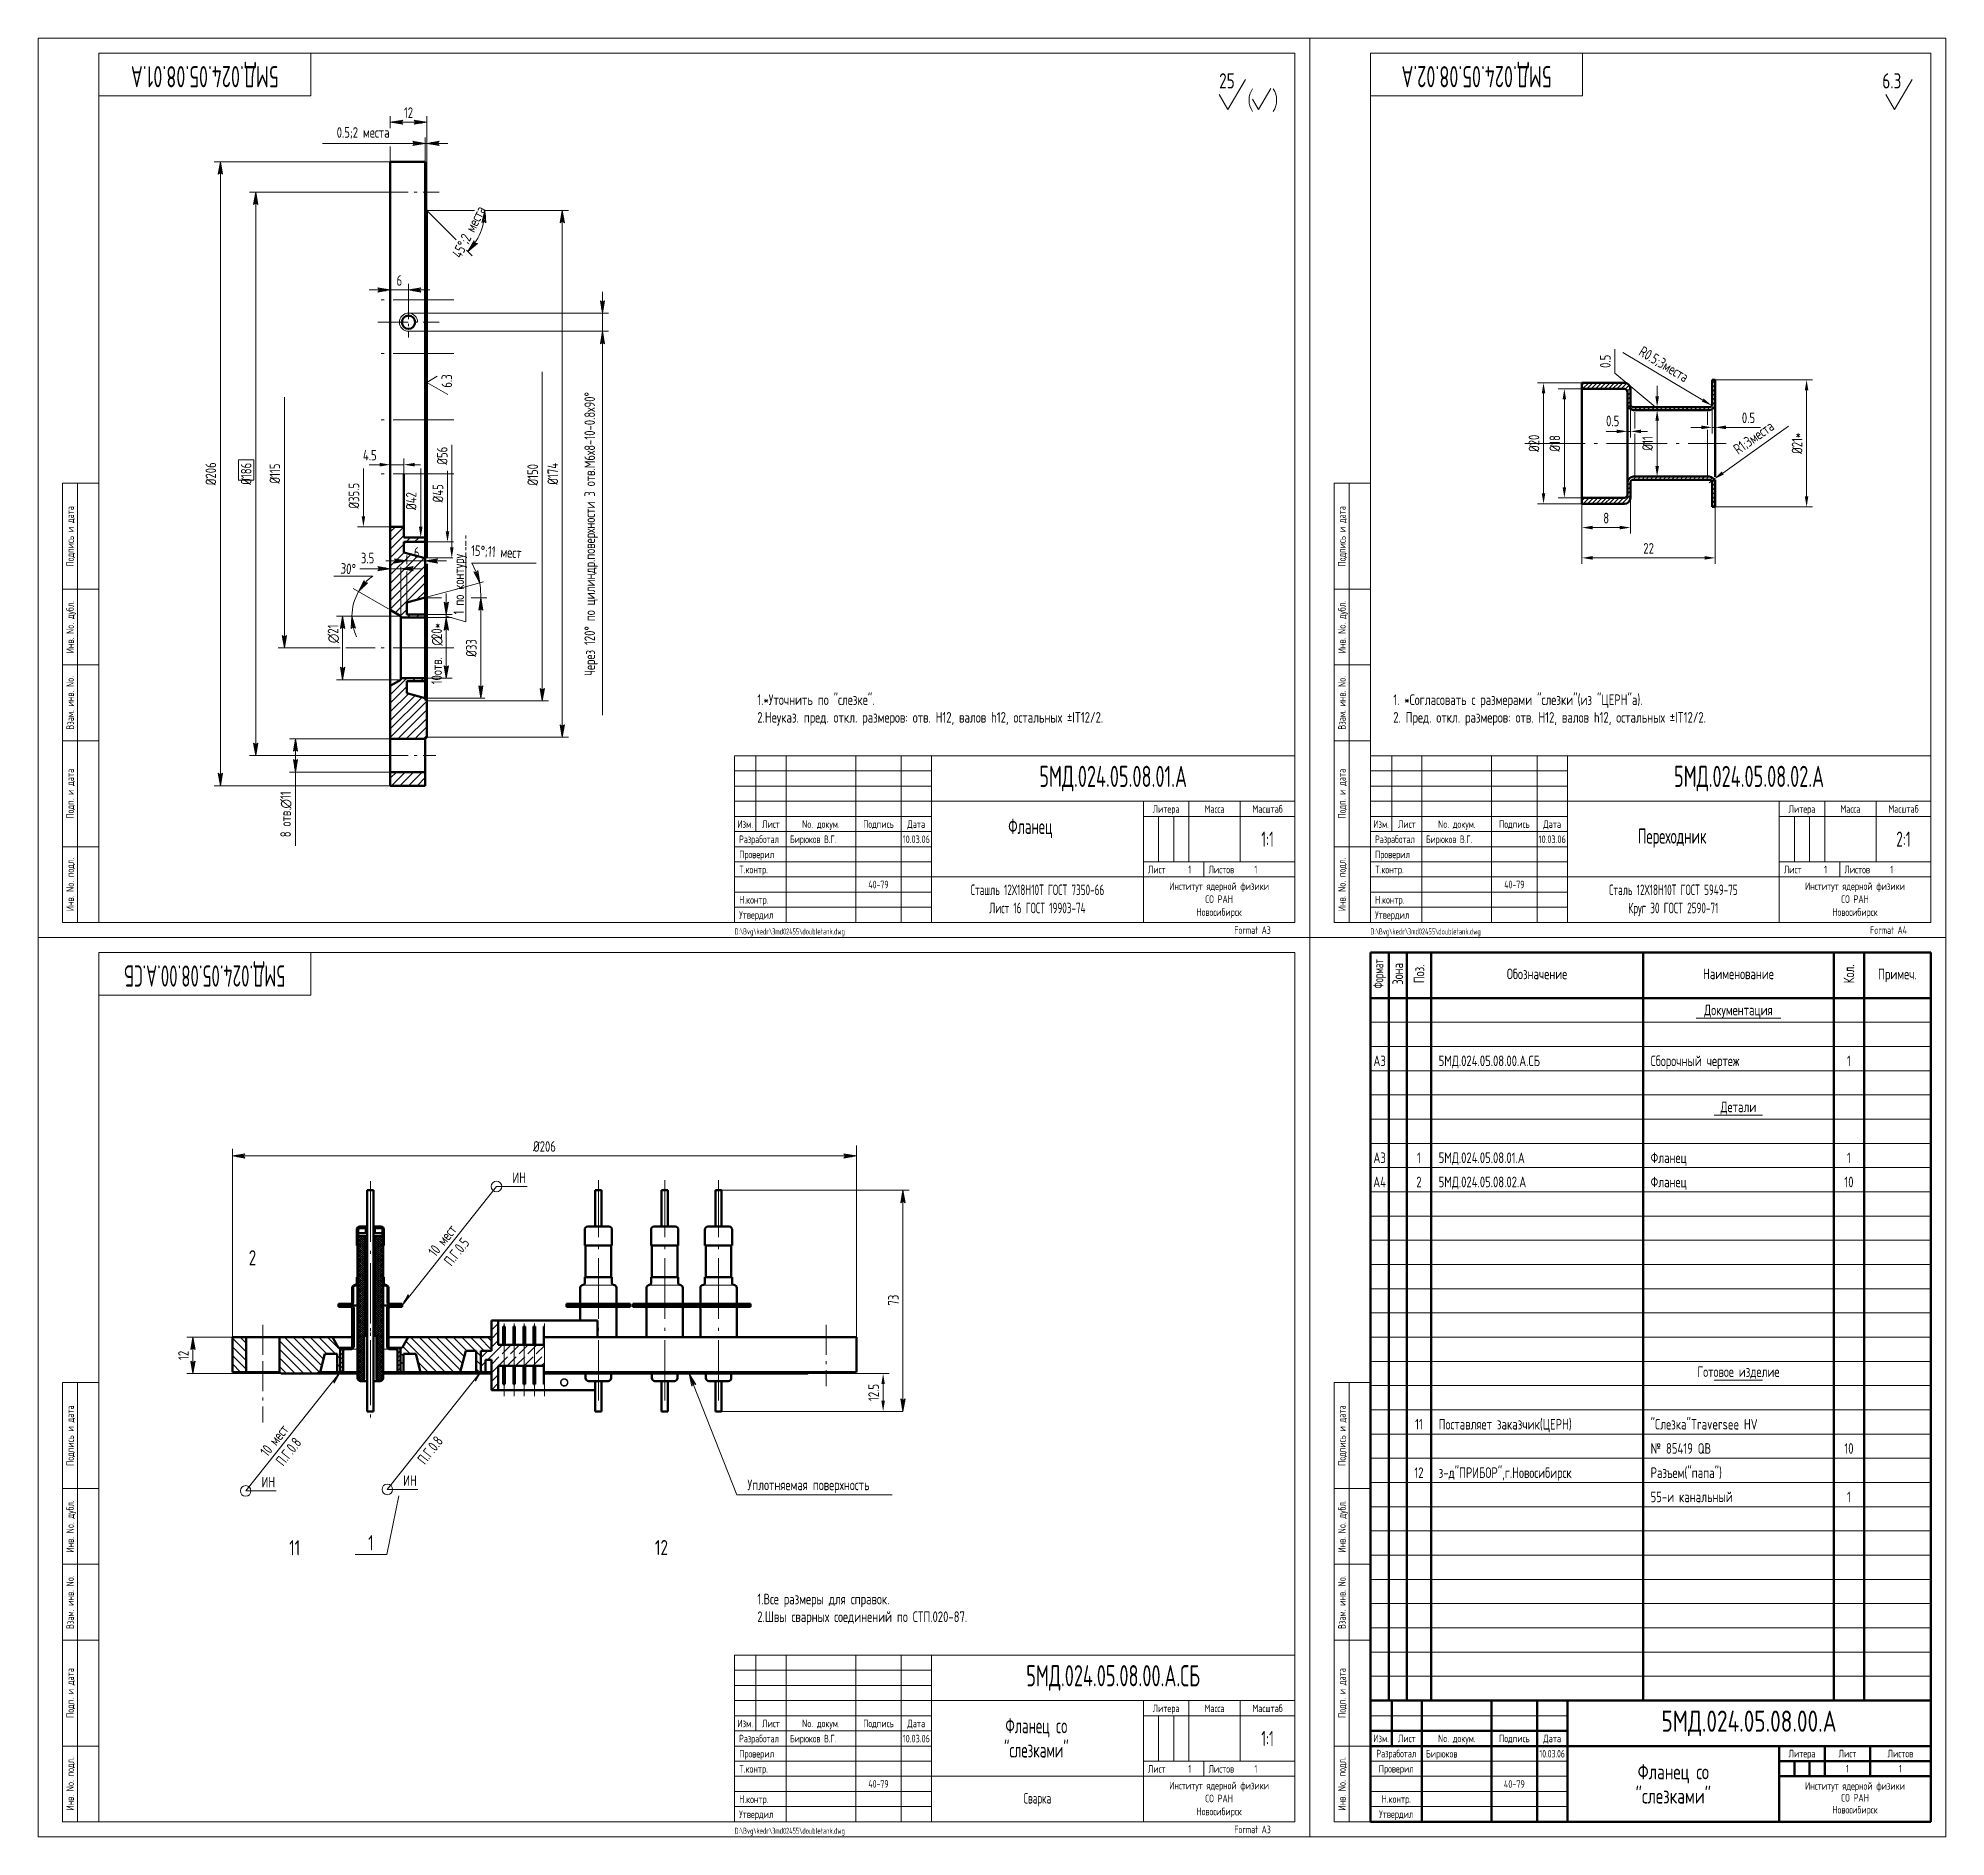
# Model space of a CAD drawing. Extents: x -414 to 4851, y -2165 to 1761.
# Drawn here: x 2316 to 2946, y 1014 to 1608 of the extents above; entities that cross this region are included whole.
import ezdxf
from ezdxf.enums import TextEntityAlignment as Align

# ---------------------------------------------------------------- set-up
doc = ezdxf.new("R2010")
doc.units = 0
for name, pattern in [('S-P10', [15, 10, -2, 1, -2]), ('S-P20', [27, 20, -3, 1, -3]), ('S-P4', [7.8, 4, -1.5, 0.8, -1.5])]:
    doc.linetypes.add(name, pattern=pattern)
for name, color, linetype, lineweight in [('1', 9, 'CONTINUOUS', 20), ('2', 2, 'CONTINUOUS', 50), ('DIM', 4, 'CONTINUOUS', 20), ('HATCH', 5, 'CONTINUOUS', 20), ('TR', 3, 'CONTINUOUS', 20)]:
    doc.layers.add(name, color=color, linetype=linetype, lineweight=lineweight)
doc.styles.add('SIMPLEX', font='simplex.shx', dxfattribs={"width": 0.7})
pattern_1 = [(135, (559.24775, 735.98537), (-0.35355339, -0.35355339), [])]
pattern_2 = [(135, (537.30213, 735.56147), (-0.35355339, -0.35355339), [])]
pattern_3 = [(45, (-1108.6235, 594.6899), (-0.70710678, 0.70710678), [])]
pattern_4 = [(45, (0, 0), (-1.4142136, 1.4142136), [])]
pattern_5 = [(45, (0, 0), (-0.70710678, 0.70710678), [])]

msp = doc.modelspace()

# ---------------------------------------------------------------- texts
at = {"layer": 'DIM', "style": 'SIMPLEX', "width": 0.7}
for s, p in [('25', (2710.82, 1591.33)), ('6.3', (2930.97, 1591.33))]:
    msp.add_text(s, height=5, dxfattribs=at).set_placement(p, align=Align.RIGHT)
for s, rotation, p in [('6.3', 90, (2452.37, 1492.52)), ('15°;11 мест', 356.96111, (2458.55, 1437.02)), ('∅21', 90, (2414.8, 1408.15)), ('20*', 90, (2449.02, 1409.51)), ('∅', 90, (2449.02, 1407.29)), ('10отв.', 90, (2449.02, 1394.54))]:
    msp.add_text(s, height=3.5, rotation=rotation, dxfattribs=at).set_placement(p)
for s, p in [('Подпись и дата', (2327.47, 1443.43)), ('Подпись и дата', (2747.47, 1443.43)), ('Инв. No. дубл.', (2327.47, 1413.43)), ('Инв. No. дубл.', (2747.47, 1413.43)), ('Взам. инв. No.', (2327.47, 1388.43)), ('Взам. инв. No.', (2747.47, 1388.43)), ('Подп. и дата', (2327.47, 1358.43)), ('Подп. и дата', (2747.47, 1358.43)), ('Инв. No. подл.', (2327.47, 1328.43)), ('Инв. No. подл.', (2747.47, 1328.43)), ('Подпись и дата', (2327.47, 1146.43)), ('Инв. No. дубл.', (2327.47, 1116.43)), ('Взам. инв. No.', (2327.47, 1091.43)), ('Подп. и дата', (2327.47, 1061.43)), ('Инв. No. подл.', (2327.47, 1031.43))]:
    msp.add_text(s, height=2.5, rotation=90, dxfattribs=at).set_placement(p, align=Align.CENTER)
for s, p in [('3.5', (2422.25, 1434.48)), ('5МД.024.05.08.00.A.СБ', (2778.17, 1268.45)), ('5МД.024.05.08.01.A', (2778.17, 1236.45)), ('5МД.024.05.08.02.A', (2778.17, 1228.45)), ('Поставляет заказчик(ЦЕРН)', (2778.17, 1148.45)), ('з-д"ПРИБОР",г.Новосибирск', (2778.17, 1132.45))]:
    msp.add_text(s, height=3.5, dxfattribs=at).set_placement(p)
for s, height, p in [('1', 3.5, (2913.67, 1268.45)), ('A3', 3.5, (2758.67, 1236.45)), ('1', 3.5, (2771.67, 1236.45)), ('1', 3.5, (2913.67, 1236.45)), ('A4', 3.5, (2758.67, 1228.45)), ('2', 3.5, (2771.67, 1228.45)), ('10', 3.5, (2913.67, 1228.45)), ('2', 5, (2386.44, 1202.65)), ('11', 3.5, (2771.67, 1148.45)), ('10', 3.5, (2913.67, 1140.45)), ('12', 3.5, (2771.67, 1132.45)), ('1', 3.5, (2913.67, 1124.45)), ('11', 5, (2400.38, 1106.92)), ('1', 5, (2425.58, 1108.53)), ('12', 5, (2521.51, 1106.97))]:
    msp.add_text(s, height=height, dxfattribs=at).set_placement(p, align=Align.CENTER)
for s, height, p in [('5МД.024.05.08.00.A', 7, (2880.67, 1051.43)), ('1', 2.5, (2913.17, 1036.43)), ('1', 2.5, (2930.67, 1036.43))]:
    msp.add_text(s, height=height, dxfattribs=at).set_placement(p, align=Align.MIDDLE)
at = {"layer": 'DIM', "style": 'SIMPLEX', "width": 0.546977}
msp.add_text('10.03.06', height=2.5, dxfattribs=at).set_placement((2811.47, 1040.13), (2819.87, 1040.13), align=Align.FIT)
at = {"layer": 'DIM', "char_height": 3.5, "attachment_point": 5, "style": 'SIMPLEX'}
for s, insert in [('\\A1;12', (2437.97, 1583.33)), ('\\A1;0.5;2 места', (2422.99, 1576.66)), ('\\A1;6', (2434.97, 1527.92)), ('\\A1;0.5', (2835.64, 1481.52)), ('\\A1;0.5', (2880.48, 1482.55)), ('\\A1;4.5', (2425.19, 1470.22)), ('\\A1;8', (2833.5, 1449.45)), ('\\A1;6', (2440.68, 1438.07)), ('\\A1;22', (2847.51, 1439.45)), ('\\A1;%%c206', (2482.87, 1241.93))]:
    msp.add_mtext(s, dxfattribs=dict(at, insert=insert))
at = {"layer": 'DIM', "char_height": 3.5, "style": 'SIMPLEX'}
for s, insert, attachment_point, rotation in [('\\A1;45°;2 места', (2458.01, 1543.92), 5, 63.01323), ('\\A1;R0.5;3места', (2852.49, 1500.17), 5, 329.11812), ('\\A1;0.5', (2833.21, 1501.21), 5, 90), ('\\A1;Через 120° по цилиндр.поверхности 3 отв.М6х8-10-0.8х90°', (2498.29, 1444.22), 5, 90), ('\\A1;R1;3места', (2882.26, 1475.93), 5, 35.53055), ('\\A1;%%c20', (2809.65, 1474.12), 5, 90), ('\\A1;%%c18', (2816.53, 1474.12), 5, 90), ('\\A1;%%c11', (2847.17, 1474.12), 5, 90), ('\\A1;%%c21*', (2896.53, 1474.12), 5, 90), ('\\A1;%%c56', (2449.11, 1470.04), 5, 90), ('\\A1;%%c206', (2372.69, 1464.07), 5, 90), ('\\A1;%%c186', (2384.36, 1464.07), 5, 90), ('\\A1;%%c115', (2393.82, 1464.14), 5, 90), ('\\A1;%%c150', (2479, 1463.74), 5, 90), ('\\A1;%%c174', (2485.62, 1464.07), 5, 90), ('\\A1;%%c35.5', (2419.94, 1456.82), 5, 90), ('\\A1;%%c42', (2438.86, 1455.07), 5, 90), ('\\A1;%%c45', (2447.7, 1457.62), 5, 90), ('\\A1;1 по контуру', (2455.03, 1417.61), 4, 90), ('\\A1;30°', (2418.09, 1432.7), 5, 356.74552), ('\\A1;%%c33', (2458.71, 1406.54), 5, 90), ('\\A1;8 отв.∅11', (2397.5, 1351.63), 5, 90), ('73', (2598.11, 1191.18), 5, 90), ('\\A1;12', (2363.65, 1172.93), 5, 90), ('\\A1;12.5', (2591.56, 1160.68), 5, 90)]:
    msp.add_mtext(s, dxfattribs=dict(at, insert=insert, attachment_point=attachment_point, rotation=rotation))
at = {"layer": 'TR', "style": 'SIMPLEX'}
for s, height, width, p in [('Формат', 3.36, 0.6, (2758.67, 1298.92)), ('Зона', 3.5, 0.7, (2764.67, 1298.92)), ('Поз.', 3.5, 0.7, (2771.67, 1298.92)), ('Кол.', 3.5, 0.7, (2913.67, 1298.92))]:
    msp.add_text(s, height=height, rotation=90, dxfattribs=dict(at, width=width)).set_placement(p, align=Align.MIDDLE)
at = {"layer": 'TR', "style": 'SIMPLEX', "width": 0.7}
for s, height, p in [('Обозначение', 3.5, (2810.67, 1298.92)), ('Наименование', 3.5, (2877.17, 1298.92)), ('Примеч.', 3.5, (2929.67, 1298.39)), ('Литера', 2.5, (2898.17, 1041.09)), ('Лист', 2.5, (2913.17, 1041.43)), ('Листов', 2.5, (2930.67, 1041.43))]:
    msp.add_text(s, height=height, dxfattribs=at).set_placement(p, align=Align.MIDDLE)
at = {"layer": 'TR', "style": 'SIMPLEX'}
for s, height, width, p in [('Документация', 3.5, 0.7, (2877.17, 1285.25)), ('А3', 3.5, 0.7, (2758.67, 1268.45)), ('Детали', 3.5, 0.7, (2877.17, 1253.25)), ('Готовое изделие', 3.5, 0.7, (2877.17, 1165.8)), ('Изм.', 2.5, 0.7, (2759.17, 1045.18)), ('Лист', 2.5, 0.7, (2767.67, 1045.18)), ('No. докум.', 2.5, 0.7, (2784.17, 1045.18)), ('Подпись', 2.5, 0.7, (2803.17, 1045.18)), ('Дата', 2.5, 0.7, (2815.67, 1045.18)), ('Разработал', 2.5, 0.6, (2764.17, 1040.18)), ('Проверил', 2.5, 0.7, (2764.17, 1035.18)), ('Фланец со', 5, 0.7, (2855.67, 1032.93)), ('Н.контр.', 2.5, 0.7, (2764.17, 1025.18)), ('40-79', 2.5, 0.7, (2803.17, 1030.13)), ('"слезками"', 5, 0.7, (2855.67, 1024.93)), ('Институт ядерной физики', 2.5, 0.7, (2915.68, 1029.5)), ('СО РАН', 2.5, 0.7, (2915.68, 1025.57)), ('Утвердил', 2.5, 0.7, (2764.17, 1020.18)), ('Новосибирск', 2.5, 0.7, (2915.68, 1021.64))]:
    msp.add_text(s, height=height, dxfattribs=dict(at, width=width)).set_placement(p, align=Align.CENTER)
at = {"layer": 'TR', "style": 'SIMPLEX', "width": 0.7}
for s, height, p in [('Сборочный чертеж', 3.5, (2848.17, 1268.45)), ('Фланец  ', 3.5, (2848.17, 1236.45)), ('ИН', 3.5, (2472.29, 1229.86)), ('Фланец  ', 3.5, (2848.17, 1228.45)), ('"Слезка"Traversee HV', 3.5, (2848.17, 1148.45)), ('№ 85419 QB', 3.5, (2848.17, 1140.45)), ('Разъем("папа")', 3.5, (2848.17, 1132.45)), ('ИН', 3.5, (2389.45, 1129.34)), ('ИН', 3.5, (2436.22, 1129.84)), ('Уплотняемая поверхность', 3.5, (2549.92, 1128.41)), ('55-и канальный', 3.5, (2848.17, 1124.45)), ('Бирюков', 2.5, (2773.97, 1040.13))]:
    msp.add_text(s, height=height, dxfattribs=at).set_placement(p)
for s, height, rotation, p in [('10 мест', 3.5, 51.55284, (2450.54, 1209.79)), ('П.Г.0.5', 3.5, 51.55284, (2455.24, 1206.06)), ('Подпись и дата', 2.5, 90, (2747.47, 1146.43)), ('10 мест', 3.5, 51.55284, (2395.04, 1143.79)), ('П.Г.0.8', 3.5, 51.55284, (2399.74, 1140.06)), ('П.Г.0.8', 3.5, 51.55284, (2446.51, 1140.56)), ('Инв. No. дубл.', 2.5, 90, (2747.47, 1116.43)), ('Взам. инв. No.', 2.5, 90, (2747.47, 1091.43)), ('Подп. и дата', 2.5, 90, (2747.47, 1061.43)), ('Инв. No. подл.', 2.5, 90, (2747.47, 1031.43))]:
    msp.add_text(s, height=height, rotation=rotation, dxfattribs=at).set_placement(p, align=Align.CENTER)
at = {"layer": 'TR', "char_height": 3.5, "width": 170, "attachment_point": 7, "style": 'SIMPLEX'}
for s, insert in [('\\A1;1.*Уточнить по "слезке".\\P2.Неуказ. пред. откл. размеров: отв. H12, валов h12, остальных ±IT12/2.', (2553.17, 1380.93)), ('\\A1;1. *Согласовать с размерами "слезки"(из "ЦЕРН"а).\\P2. Пред. откл. размеров: отв. H12, валов h12, остальных ±IT12/2.', (2763.17, 1380.93)), ('\\A1;1.Все размеры для справок.\\P2.Швы сварных соединений по СТП.020-87.', (2553.17, 1083.93))]:
    msp.add_mtext(s, dxfattribs=dict(at, insert=insert))

# ---------------------------------------------------------------- blocks, each defined once
blk = doc.blocks.new('SHTAMP1')
at = {"layer": 'DIM', "color": 2}
for p, q in [((-185, 55), (0, 55)), ((-185, 55), (-185, 0)), ((-178, 55), (-178, 30)), ((-168, 55), (-168, 0)), ((-145, 55), (-145, 0)), ((-130, 55), (-130, 0)), ((-120, 55), (-120, 0)), ((-120, 40), (0, 40)), ((-50, 40), (-50, 0)), ((-35, 40), (-35, 20)), ((-18, 40), (-18, 20)), ((-185, 35), (-120, 35)), ((-50, 35), (0, 35)), ((-185, 30), (-120, 30)), ((-50, 20), (0, 20)), ((-30, 20), (-30, 15)), ((-120, 15), (0, 15))]:
    blk.add_line(p, q, dxfattribs=at)
at = {"layer": 'DIM'}
for p, q in [((-185, 50), (-120, 50)), ((-185, 45), (-120, 45)), ((-185, 40), (-120, 40)), ((-45, 35), (-45, 20)), ((-40, 35), (-40, 20)), ((-185, 25), (-120, 25)), ((-185, 20), (-120, 20)), ((-185, 15), (-120, 15)), ((-185, 10), (-120, 10)), ((-185, 5), (-120, 5))]:
    blk.add_line(p, q, dxfattribs=at)
at = {"layer": 'DIM', "style": 'SIMPLEX', "width": 0.6}
blk.add_text('1', height=2.5, dxfattribs=at).set_placement((-35.18, 16.2))
at = {"layer": 'DIM', "style": 'SIMPLEX', "width": 0.6, "flags": 8}
blk.add_attdef('ОБОЗНАЧЕНИЕ2', text='', height=7, dxfattribs=at).set_placement((-117, 60), align=Align.MIDDLE)
at = {"layer": 'DIM', "style": 'SIMPLEX', "width": 0.6}
for tag, height, p in [('ОБОЗНАЧЕНИЕ', 7, (-60, 47.5)), ('МАСШТАБ', 5, (-9, 27.5))]:
    blk.add_attdef(tag, text='', height=height, dxfattribs=at).set_placement(p, align=Align.MIDDLE)
at = {"layer": 'DIM', "style": 'SIMPLEX', "width": 0.910843}
blk.add_attdef('ДАТА', text='', height=2.5, dxfattribs=at).set_placement((-129.5, 26.2), (-120.5, 26.2), align=Align.FIT)
at = {"layer": 'DIM', "style": 'SIMPLEX', "width": 0.6}
blk.add_attdef('ТЕЛЕФОН', text='', height=2.5, dxfattribs=at).set_placement((-137.5, 12.5), align=Align.MIDDLE_CENTER)
for tag, p in [('ЛИСТОВ', (-13.32, 16.2)), ('FORMAT', (-20, -3.8))]:
    blk.add_attdef(tag, p, '', height=2.5, dxfattribs=at)
at = {"layer": 'TR', "style": 'SIMPLEX', "width": 0.7}
for s, p in [('Литера', (-42.5, 36.2)), ('Масса', (-26.5, 36.2)), ('Масштаб', (-9, 36.2)), ('Изм.', (-181.5, 31.2)), ('Лист', (-173, 31.2)), ('No. докум.', (-156.5, 31.2)), ('Подпись', (-137.5, 31.2)), ('Дата', (-125, 31.2)), ('Институт ядерной физики', (-25, 10.7)), ('СО РАН', (-25, 6.42)), ('Новосибирск', (-25, 2.13))]:
    blk.add_text(s, height=2.5, dxfattribs=at).set_placement(p, align=Align.CENTER)
at = {"layer": 'TR', "style": 'SIMPLEX'}
for s, width, p in [('Разработал', 0.6, (-183.5, 26.2)), ('Проверил', 0.7, (-183.5, 21.2)), ('T.контр.', 0.7, (-183.5, 16.2)), ('Лист', 0.7, (-48.5, 16.2)), ('Листов', 0.7, (-28.5, 16.2)), ('Н.контр.', 0.7, (-183.5, 6.2)), ('Утвердил', 0.7, (-183.5, 1.2))]:
    blk.add_text(s, height=2.5, dxfattribs=dict(at, width=width)).set_placement(p)
at = {"layer": 'TR', "style": 'SIMPLEX', "width": 0.6}
for tag, height, p in [('НАИМЕНОВАНИЕ', 5, (-85.35, 29.2)), ('НАИМЕНОВАНИЕ2', 5, (-85.35, 21.2)), ('СОРТАМЕНТ', 3.5, (-85, 3)), ('МАТЕРИАЛ', 3.5, (-85, 9))]:
    blk.add_attdef(tag, text='', height=height, dxfattribs=at).set_placement(p, align=Align.CENTER)
for tag, p, height in [('РАЗРАБОТАЛ', (-166.7, 26.2), 2.5), ('ПРОВЕРИЛ', (-166.7, 21.2), 2.5), ('НОРМОКОНТРОЛЬ', (-166.7, 6.2), 2.5), ('УТВЕРДИЛ', (-166.7, 1.2), 2.5), ('ФАЙЛ', (-185, -4), 2)]:
    blk.add_attdef(tag, p, '', height=height, dxfattribs=at)
blk = doc.blocks.new('LEADR')
at = {"layer": 'DIM'}
for p, q in [((-1.17, 0.2), (0, 0)), ((-1, 0), (-1.17, 0.2)), ((0, 0), (-1.17, -0.2)), ((-0.44, 0.07), (-1.06, 0.07)), ((0, 0), (-1, 0)), ((-1.17, -0.2), (-1, 0)), ((-0.44, -0.08), (-1.06, -0.08))]:
    blk.add_line(p, q, dxfattribs=at)
blk = doc.blocks.new('SVLEADR')
at = {"layer": 'DIM'}
for p, q in [((-1.17, -0.2), (-1, 0)), ((0, 0), (-1.17, -0.2)), ((-0.38, -0.08), (-1.06, -0.08))]:
    blk.add_line(p, q, dxfattribs=at)

# ---------------------------------------------------------------- hatches: boundary and pattern name
at = {"layer": 'HATCH'}
h = msp.add_hatch(dxfattribs=at)
h.set_pattern_fill('U', color=256, angle=45, style=0, pattern_type=0)
h.set_pattern_definition(pattern_5)
h.paths.add_polyline_path([(2839.5, 1494.12), (2825.5, 1494.12), (2825.5, 1492.12), (2839.5, 1492.12, -0.414214), (2840.5, 1491.12), (2840.5, 1487.12, 0.414214), (2842.5, 1485.12), (2867.52, 1485.12, 0.414214), (2869.52, 1487.12), (2869.52, 1495.12), (2868.52, 1495.12), (2868.52, 1487.12, -0.414214), (2867.52, 1486.12), (2842.5, 1486.12, -0.414214), (2841.5, 1487.12), (2841.5, 1492.12, 0.414214)])
h = msp.add_hatch(dxfattribs=at)
h.set_pattern_fill('U', color=256, angle=45, style=0, pattern_type=0)
h.set_pattern_definition(pattern_5)
h.paths.add_polyline_path([(2839.5, 1454.12, 0.414214), (2841.5, 1456.12), (2841.5, 1461.12, -0.414214), (2842.5, 1462.12), (2867.52, 1462.12, -0.414214), (2868.52, 1461.12), (2868.52, 1453.12), (2869.52, 1453.12), (2869.52, 1461.12, 0.414214), (2867.52, 1463.12), (2842.5, 1463.12, 0.414214), (2840.5, 1461.12), (2840.5, 1457.12, -0.414214), (2839.5, 1456.12), (2825.5, 1456.12), (2825.5, 1454.12)])
h = msp.add_hatch(dxfattribs=at)
h.set_pattern_fill('U', color=256, scale=2, angle=45, style=0, pattern_type=0)
h.set_pattern_definition(pattern_4)
h.paths.add_polyline_path([(2437.47, 1391.57), (2437.47, 1395.57), (2443.47, 1395.57), (2443.47, 1396.57), (2435.47, 1396.57), (2435.47, 1396.07), (2431.97, 1394.05), (2431.97, 1376.57), (2443.47, 1376.57), (2443.97, 1377.07), (2443.97, 1389.07), (2443.47, 1389.57), (2443.47, 1389.96)])
h = msp.add_hatch(dxfattribs=at)
h.set_pattern_fill('U', color=256, scale=2, angle=225, style=0, pattern_type=0)
h.set_pattern_definition([(225, (3936.7078, -1962.6654), (1.4142136, -1.4142136), [])])
h.paths.add_polyline_path([(2443.47, 1361.07), (2443.47, 1365.57), (2431.97, 1365.57), (2431.97, 1361.07)])
h = msp.add_hatch(dxfattribs=at)
h.set_pattern_fill('U', color=256, scale=0.5, angle=135, style=0, pattern_type=0)
h.set_pattern_definition(pattern_1)
h.paths.add_polyline_path([(2423.37, 1214.94, -0.414214), (2423.87, 1214.44), (2423.87, 1213.34), (2424.37, 1213.34), (2424.37, 1214.44, 0.414214), (2423.37, 1215.44), (2421.87, 1215.44, 0.414214), (2420.87, 1214.44), (2420.87, 1209.24), (2421.17, 1209.24), (2421.17, 1212.3), (2421.37, 1212.3), (2421.37, 1214.44, -0.414214), (2421.87, 1214.94)])
h = msp.add_hatch(dxfattribs=at)
h.set_pattern_fill('U', color=256, scale=0.5, angle=45, style=0, double=1, pattern_type=0)
h.set_pattern_definition([(45, (559.24775, 735.98537), (-0.35355339, 0.35355339), []), (135, (559.24775, 735.98537), (-0.35355339, -0.35355339), [])])
h.paths.add_polyline_path([(2423.62, 1212.3), (2421.17, 1212.3), (2421.17, 1165.44, 0.414214), (2422.17, 1164.44), (2422.37, 1164.44, 0.414214), (2423.37, 1165.44), (2423.37, 1179.44), (2423.62, 1179.58)])
h = msp.add_hatch(dxfattribs=at)
h.set_pattern_fill('U', color=256, scale=0.5, angle=135, style=0, pattern_type=0)
h.set_pattern_definition(pattern_2)
h.paths.add_polyline_path([(2428.87, 1214.94, -0.414214), (2429.37, 1214.44), (2429.37, 1212.3), (2429.57, 1212.3), (2429.57, 1209.24), (2429.87, 1209.24), (2429.87, 1214.44, 0.414214), (2428.87, 1215.44), (2427.37, 1215.44, 0.414214), (2426.37, 1214.44), (2426.37, 1213.34), (2426.87, 1213.34), (2426.87, 1214.44, -0.414214), (2427.37, 1214.94)])
h = msp.add_hatch(dxfattribs=at)
h.set_pattern_fill('U', color=256, scale=0.5, angle=45, style=0, double=1, pattern_type=0)
h.set_pattern_definition([(135, (4291.4853, 735.98537), (0.35355339, 0.35355339), []), (45, (4291.4853, 735.98537), (0.35355339, -0.35355339), [])])
h.paths.add_polyline_path([(2427.12, 1212.3), (2429.57, 1212.3), (2429.57, 1165.44, -0.414214), (2428.57, 1164.44), (2428.37, 1164.44, -0.414214), (2427.37, 1165.44), (2427.37, 1179.44), (2427.12, 1179.58)])
h = msp.add_hatch(dxfattribs=at)
h.set_pattern_fill('U', color=256, scale=0.5, angle=135, style=0, pattern_type=0)
h.set_pattern_definition(pattern_1)
h.paths.add_polyline_path([(2421.17, 1198.74), (2420.87, 1198.74), (2420.87, 1196.74, -0.414214), (2420.37, 1196.24, 0.414214), (2419.37, 1195.24), (2419.37, 1190.44, -0.414214), (2418.87, 1189.94), (2414.87, 1189.94), (2414.87, 1189.44), (2418.67, 1189.44, 0.414214), (2419.67, 1190.44), (2419.67, 1195.44, -0.414214), (2420.17, 1195.94, 0.414214), (2421.17, 1196.94)])
h = msp.add_hatch(dxfattribs=at)
h.set_pattern_fill('U', color=256, scale=0.5, angle=135, style=0, pattern_type=0)
h.set_pattern_definition(pattern_2)
h.paths.add_polyline_path([(2429.87, 1198.74), (2429.57, 1198.74), (2429.57, 1196.94, 0.414214), (2430.57, 1195.94, -0.414214), (2431.07, 1195.44), (2431.07, 1190.44, 0.414214), (2432.07, 1189.44), (2435.87, 1189.44), (2435.87, 1189.94), (2431.87, 1189.94, -0.414214), (2431.37, 1190.44), (2431.37, 1195.24, 0.414214), (2430.37, 1196.24, -0.414214), (2429.87, 1196.74)])
h = msp.add_hatch(dxfattribs=at)
h.set_pattern_fill('U', color=256, angle=45, style=0, pattern_type=0)
h.set_pattern_definition(pattern_3)
h.paths.add_polyline_path([(2419.87, 1188.44, 0.414214), (2418.87, 1189.44), (2414.87, 1189.44), (2414.87, 1188.94), (2418.87, 1188.94, -0.414214), (2419.37, 1188.44), (2419.37, 1175.93, -0.414214), (2418.87, 1175.43), (2416.37, 1175.43, 0.414214), (2415.37, 1174.43), (2415.37, 1167.43), (2416.37, 1167.43), (2416.37, 1174.43, -0.414214), (2416.87, 1174.93), (2418.87, 1174.93, 0.414214), (2419.87, 1175.93)])
h = msp.add_hatch(dxfattribs=at)
h.set_pattern_fill('U', color=256, angle=45, style=0, pattern_type=0)
h.set_pattern_definition(pattern_3)
h.paths.add_polyline_path([(2435.87, 1188.94), (2435.87, 1189.44), (2431.87, 1189.44, 0.414214), (2430.87, 1188.44), (2430.87, 1175.93, 0.414214), (2431.87, 1174.93), (2433.87, 1174.93, -0.414214), (2434.37, 1174.43), (2434.37, 1167.43), (2435.37, 1167.43), (2435.37, 1174.43, 0.414214), (2434.37, 1175.43), (2431.87, 1175.43, -0.414214), (2431.37, 1175.93), (2431.37, 1188.44, -0.414214), (2431.87, 1188.94)])
h = msp.add_hatch(dxfattribs=at)
h.set_pattern_fill('U', color=256, scale=2, angle=45, style=0, pattern_type=0)
h.set_pattern_definition(pattern_4)
h.paths.add_polyline_path([(2482.87, 1176.43), (2467.62, 1176.43), (2467.62, 1184.43), (2465.37, 1184.43), (2465.37, 1174.43), (2461.87, 1174.43), (2461.87, 1167.43), (2463.37, 1167.43), (2463.37, 1171.43), (2465.37, 1171.43), (2465.37, 1161.43), (2467.62, 1161.43), (2467.62, 1169.43), (2482.87, 1169.43), (2482.87, 1172.43), (2467.62, 1172.43), (2467.62, 1173.43), (2482.87, 1173.43)])
h = msp.add_hatch(dxfattribs=at)
h.set_pattern_fill('U', color=256, scale=2, angle=135, style=0, pattern_type=0)
h.set_pattern_definition([(135, (-943.8658, -325.8072), (-1.4142136, -1.4142136), [])])
h.paths.add_polyline_path([(2379.87, 1167.43), (2384.37, 1167.43), (2384.37, 1178.93), (2379.87, 1178.93)])
h = msp.add_hatch(dxfattribs=at)
h.set_pattern_fill('U', color=256, scale=2, angle=135, style=0, pattern_type=0)
h.set_pattern_definition([(135, (-1108.6235, 594.6899), (-1.4142136, -1.4142136), [])])
h.paths.add_polyline_path([(2415.37, 1175.43), (2414.87, 1175.43), (2412.85, 1178.93), (2395.37, 1178.93), (2395.37, 1167.43), (2395.87, 1166.93), (2407.87, 1166.93), (2408.37, 1167.43), (2408.76, 1167.43), (2410.37, 1173.43), (2414.37, 1173.43), (2414.37, 1167.43), (2415.37, 1167.43)])
h = msp.add_hatch(dxfattribs=at)
h.set_pattern_fill('U', color=256, scale=2, angle=135, style=0, pattern_type=0)
h.set_pattern_definition([(135, (0, 0), (-1.4142136, -1.4142136), [])])
h.paths.add_polyline_path([(2465.37, 1178.93), (2437.89, 1178.93), (2435.87, 1175.43), (2435.37, 1175.43), (2435.37, 1167.43), (2436.37, 1167.43), (2436.37, 1173.43), (2440.37, 1173.43), (2441.97, 1167.43), (2454.99, 1167.43), (2456.87, 1174.43), (2460.37, 1174.43), (2460.37, 1167.43), (2461.87, 1167.43), (2461.87, 1174.43), (2465.37, 1174.43)])

# ---------------------------------------------------------------- linework, layer by layer
at = {"layer": '1', "linetype": 'S-P10'}
for p, q in [((2427.83, 1557.07), (2448.11, 1557.07)), ((2427.83, 1514.13), (2448.11, 1514.13)), ((2427.83, 1371.07), (2446.97, 1371.07)), ((2389.87, 1183.07), (2389.87, 1162.79)), ((2575.87, 1183.07), (2575.87, 1162.79)), ((2389.87, 1171.07), (2389.87, 1150.79))]:
    msp.add_line(p, q, dxfattribs=at)
at = {"layer": '1', "linetype": 'S-P20'}
for p, q in [((2452.89, 1521.57), (2426.97, 1521.57)), ((2452.89, 1503.77), (2426.97, 1503.77)), ((2452.89, 1481.87), (2426.97, 1481.87)), ((2806.58, 1474.12), (2873.15, 1474.12)), ((2452.93, 1464.07), (2427.01, 1464.07)), ((2452.93, 1406.57), (2427.01, 1406.57)), ((2425.37, 1230.44), (2425.37, 1151.44)), ((2500.67, 1158.01), (2500.67, 1230.76)), ((2522.57, 1158.01), (2522.57, 1230.76)), ((2540.37, 1158.01), (2540.37, 1230.76)), ((2425.37, 1157.97), (2425.37, 1191.25)), ((2469.53, 1159.48), (2469.53, 1185.4)), ((2472.87, 1159.48), (2472.87, 1185.4)), ((2476.2, 1159.48), (2476.2, 1185.4)), ((2479.53, 1159.48), (2479.53, 1185.4)), ((2482.87, 1159.48), (2482.87, 1185.4))]:
    msp.add_line(p, q, dxfattribs=at)
at = {"layer": '1', "linetype": 'S-P4'}
msp.add_line((2437.97, 1519.13), (2437.97, 1509.13), dxfattribs=at)
at = {"layer": '1'}
for p, q in [((2381.86, 1468.7), (2381.86, 1461.88)), ((2386.9, 1468.7), (2381.86, 1468.7)), ((2386.9, 1461.93), (2386.9, 1468.7)), ((2381.86, 1461.93), (2386.9, 1461.93)), ((2755.67, 1282.95), (2940.67, 1282.95)), ((2755.67, 1274.95), (2940.67, 1274.95)), ((2755.67, 1266.95), (2940.67, 1266.95)), ((2755.67, 1258.95), (2940.67, 1258.95)), ((2755.67, 1250.95), (2940.67, 1250.95)), ((2755.67, 1242.95), (2940.67, 1242.95)), ((2755.67, 1234.95), (2940.67, 1234.95)), ((2755.67, 1226.95), (2940.67, 1226.95)), ((2755.67, 1218.95), (2940.67, 1218.95)), ((2755.67, 1210.95), (2940.67, 1210.95)), ((2755.67, 1202.95), (2940.67, 1202.95)), ((2496.17, 1196.11), (2500.67, 1196.11)), ((2505.17, 1196.11), (2500.67, 1196.11)), ((2518.07, 1196.11), (2522.57, 1196.11)), ((2527.07, 1196.11), (2522.57, 1196.11)), ((2535.87, 1196.11), (2540.37, 1196.11)), ((2544.87, 1196.11), (2540.37, 1196.11)), ((2755.67, 1194.95), (2940.67, 1194.95)), ((2755.67, 1186.95), (2940.67, 1186.95)), ((2755.67, 1178.95), (2940.67, 1178.95)), ((2421.17, 1174.93), (2419.73, 1174.93)), ((2431, 1174.93), (2429.57, 1174.93)), ((2755.67, 1170.95), (2940.67, 1170.95)), ((2755.67, 1162.95), (2940.67, 1162.95)), ((2755.67, 1154.95), (2940.67, 1154.95)), ((2755.67, 1146.95), (2940.67, 1146.95)), ((2755.67, 1138.95), (2940.67, 1138.95)), ((2755.67, 1130.95), (2940.67, 1130.95)), ((2755.67, 1122.95), (2940.67, 1122.95)), ((2755.67, 1114.95), (2940.67, 1114.95)), ((2755.67, 1106.95), (2940.67, 1106.95)), ((2755.67, 1098.95), (2940.67, 1098.95)), ((2755.67, 1090.95), (2940.67, 1090.95)), ((2755.67, 1082.95), (2940.67, 1082.95)), ((2755.67, 1074.95), (2940.67, 1074.95)), ((2755.67, 1066.95), (2940.67, 1066.95)), ((2820.67, 1053.93), (2755.67, 1053.93)), ((2820.67, 1038.93), (2755.67, 1038.93)), ((2755.67, 1033.93), (2820.67, 1033.93)), ((2820.67, 1028.93), (2755.67, 1028.93)), ((2755.67, 1023.93), (2820.67, 1023.93))]:
    msp.add_line(p, q, dxfattribs=at)
msp.add_arc((2437.97, 1514.13), 3, 0, 270, dxfattribs=at)
at = {"layer": '2'}
for p, q in [((2431.97, 1567.07), (2431.97, 1464.07)), ((2443.47, 1567.07), (2431.97, 1567.07)), ((2443.47, 1464.07), (2443.47, 1567.07)), ((2443.97, 1551.07), (2443.47, 1551.57)), ((2443.97, 1464.07), (2443.97, 1551.07)), ((2839.5, 1494.12), (2825.5, 1494.12)), ((2825.5, 1454.12), (2825.5, 1494.12)), ((2868.52, 1487.12), (2868.52, 1495.12)), ((2869.52, 1495.12), (2868.52, 1495.12)), ((2869.52, 1495.12), (2869.52, 1465.72)), ((2839.5, 1492.12), (2825.5, 1492.12)), ((2840.5, 1487.12), (2840.5, 1491.12)), ((2840.5, 1487.1), (2840.5, 1461.12)), ((2841.5, 1487.12), (2841.5, 1492.12)), ((2867.52, 1486.12), (2842.5, 1486.12)), ((2867.52, 1485.12), (2842.5, 1485.12)), ((2431.97, 1407.57), (2431.97, 1464.07)), ((2436.47, 1464.07), (2436.47, 1443.07)), ((2443.47, 1464.07), (2443.47, 1417.61)), ((2443.97, 1464.07), (2443.97, 1436.42)), ((2867.52, 1463.12), (2842.5, 1463.12)), ((2867.52, 1462.12), (2842.5, 1462.12)), ((2869.52, 1463.09), (2869.52, 1465.72)), ((2869.52, 1453.12), (2869.52, 1462.08)), ((2839.5, 1456.12), (2825.5, 1456.12)), ((2840.5, 1461.12), (2840.5, 1457.12)), ((2841.5, 1456.12), (2841.5, 1461.12)), ((2868.52, 1461.12), (2868.52, 1453.12)), ((2839.5, 1454.12), (2825.5, 1454.12)), ((2869.52, 1453.12), (2868.52, 1453.12)), ((2431.97, 1446.57), (2436.47, 1446.57)), ((2436.47, 1443.07), (2443.47, 1443.07)), ((2436.47, 1441.57), (2436.47, 1438.07)), ((2436.47, 1441.57), (2443.47, 1441.57)), ((2436.47, 1438.07), (2443.47, 1436.19)), ((2443.97, 1434.31), (2443.97, 1417.62)), ((2431.97, 1419.09), (2435.47, 1417.07)), ((2437.47, 1421.57), (2443.47, 1423.17)), ((2437.47, 1421.57), (2437.47, 1417.57)), ((2437.47, 1417.57), (2443.47, 1417.57)), ((2443.47, 1417.61), (2443.47, 1389.57)), ((2443.97, 1417.6), (2443.97, 1377.07)), ((2435.47, 1417.07), (2435.47, 1416.57)), ((2435.47, 1416.57), (2435.47, 1396.07)), ((2435.47, 1416.57), (2443.47, 1416.57)), ((2431.97, 1361.07), (2431.97, 1407.57)), ((2431.97, 1394.05), (2435.47, 1396.07)), ((2435.47, 1396.57), (2443.47, 1396.57)), ((2437.47, 1395.57), (2437.47, 1391.57)), ((2437.47, 1395.57), (2443.47, 1395.57)), ((2437.47, 1391.57), (2443.47, 1389.96)), ((2443.97, 1389.07), (2443.47, 1389.57)), ((2443.47, 1376.57), (2431.97, 1376.57)), ((2443.97, 1377.07), (2443.47, 1376.57)), ((2443.47, 1376.57), (2443.47, 1361.07)), ((2443.47, 1365.57), (2431.97, 1365.57)), ((2443.47, 1361.07), (2431.97, 1361.07)), ((2755.67, 1018.93), (2755.67, 1305.93)), ((2755.67, 1305.93), (2940.67, 1305.93)), ((2761.67, 1058.93), (2761.67, 1305.93)), ((2767.67, 1058.93), (2767.67, 1305.93)), ((2775.67, 1058.93), (2775.67, 1305.93)), ((2845.67, 1058.93), (2845.67, 1305.93)), ((2908.67, 1058.93), (2908.67, 1305.93)), ((2918.67, 1058.93), (2918.67, 1305.93)), ((2940.67, 1305.93), (2940.67, 1018.93)), ((2940.67, 1290.95), (2755.67, 1290.95)), ((2424.37, 1227.44), (2424.37, 1154.44)), ((2426.37, 1227.44), (2424.37, 1227.44)), ((2426.37, 1227.44), (2426.37, 1154.44)), ((2501.67, 1227.44), (2499.67, 1227.44)), ((2499.67, 1215.44), (2499.67, 1227.44)), ((2501.67, 1215.44), (2501.67, 1227.44)), ((2521.57, 1215.44), (2521.57, 1227.44)), ((2523.57, 1227.44), (2521.57, 1227.44)), ((2523.57, 1215.44), (2523.57, 1227.44)), ((2539.37, 1215.44), (2539.37, 1227.44)), ((2541.37, 1227.44), (2539.37, 1227.44)), ((2541.37, 1215.44), (2541.37, 1227.44)), ((2420.87, 1214.44), (2420.87, 1209.24)), ((2421.17, 1212.3), (2421.17, 1165.44)), ((2424.37, 1212.3), (2421.17, 1212.3)), ((2421.37, 1214.44), (2421.37, 1212.3)), ((2424.37, 1213.34), (2421.37, 1213.34)), ((2424.37, 1215.44), (2421.87, 1215.44)), ((2423.37, 1214.94), (2421.87, 1214.94)), ((2423.62, 1212.3), (2423.62, 1179.58)), ((2423.87, 1214.44), (2423.87, 1213.34)), ((2426.37, 1215.44), (2428.87, 1215.44)), ((2426.37, 1213.34), (2429.37, 1213.34)), ((2426.37, 1212.3), (2429.57, 1212.3)), ((2426.87, 1214.44), (2426.87, 1213.34)), ((2427.12, 1212.3), (2427.12, 1179.58)), ((2427.37, 1214.94), (2428.87, 1214.94)), ((2429.37, 1214.44), (2429.37, 1212.3)), ((2429.57, 1212.3), (2429.57, 1165.44)), ((2429.87, 1214.44), (2429.87, 1209.24)), ((2496.17, 1209.24), (2496.17, 1214.44)), ((2497.17, 1215.44), (2500.67, 1215.44)), ((2504.17, 1215.44), (2500.67, 1215.44)), ((2505.17, 1209.24), (2505.17, 1214.44)), ((2518.07, 1209.24), (2518.07, 1214.44)), ((2519.07, 1215.44), (2522.57, 1215.44)), ((2526.07, 1215.44), (2522.57, 1215.44)), ((2527.07, 1209.24), (2527.07, 1214.44)), ((2535.87, 1209.24), (2535.87, 1214.44)), ((2536.87, 1215.44), (2540.37, 1215.44)), ((2543.87, 1215.44), (2540.37, 1215.44)), ((2544.87, 1209.24), (2544.87, 1214.44)), ((2421.17, 1209.24), (2420.87, 1209.24)), ((2429.57, 1209.24), (2429.87, 1209.24)), ((2496.17, 1209.24), (2500.67, 1209.24)), ((2496.47, 1198.74), (2496.47, 1209.24)), ((2505.17, 1209.24), (2500.67, 1209.24)), ((2504.87, 1198.74), (2504.87, 1209.24)), ((2518.07, 1209.24), (2522.57, 1209.24)), ((2518.37, 1198.74), (2518.37, 1209.24)), ((2527.07, 1209.24), (2522.57, 1209.24)), ((2526.77, 1198.74), (2526.77, 1209.24)), ((2535.87, 1209.24), (2540.37, 1209.24)), ((2536.17, 1198.74), (2536.17, 1209.24)), ((2544.87, 1209.24), (2540.37, 1209.24)), ((2544.57, 1198.74), (2544.57, 1209.24)), ((2420.87, 1198.74), (2420.87, 1196.74)), ((2421.17, 1198.74), (2420.87, 1198.74)), ((2429.57, 1198.74), (2429.87, 1198.74)), ((2429.87, 1198.74), (2429.87, 1196.74)), ((2496.17, 1198.74), (2500.67, 1198.74)), ((2496.17, 1196.74), (2496.17, 1198.74)), ((2505.17, 1198.74), (2500.67, 1198.74)), ((2505.17, 1196.74), (2505.17, 1198.74)), ((2518.07, 1198.74), (2522.57, 1198.74)), ((2518.07, 1196.74), (2518.07, 1198.74)), ((2527.07, 1198.74), (2522.57, 1198.74)), ((2527.07, 1196.74), (2527.07, 1198.74)), ((2535.87, 1198.74), (2540.37, 1198.74)), ((2535.87, 1196.74), (2535.87, 1198.74)), ((2544.87, 1198.74), (2540.37, 1198.74)), ((2544.87, 1196.74), (2544.87, 1198.74)), ((2419.37, 1195.24), (2419.37, 1190.44)), ((2419.67, 1195.44), (2419.67, 1190.44)), ((2431.07, 1195.44), (2431.07, 1190.44)), ((2431.37, 1195.24), (2431.37, 1190.44)), ((2494.67, 1190.44), (2494.67, 1195.24)), ((2495.67, 1196.24), (2495.67, 1196.24)), ((2505.67, 1196.24), (2505.67, 1196.24)), ((2506.67, 1190.44), (2506.67, 1195.24)), ((2516.57, 1190.44), (2516.57, 1195.24)), ((2517.57, 1196.24), (2517.57, 1196.24)), ((2527.57, 1196.24), (2527.57, 1196.24)), ((2528.57, 1190.44), (2528.57, 1195.24)), ((2534.37, 1190.44), (2534.37, 1195.24)), ((2535.37, 1196.24), (2535.37, 1196.24)), ((2545.37, 1196.24), (2545.37, 1196.24)), ((2546.37, 1190.44), (2546.37, 1195.24)), ((2414.87, 1189.94), (2414.87, 1189.44)), ((2414.87, 1189.94), (2418.87, 1189.94)), ((2414.87, 1189.44), (2414.87, 1188.94)), ((2414.87, 1189.44), (2421.17, 1189.44)), ((2418.87, 1188.94), (2414.87, 1188.94)), ((2419.37, 1188.44), (2419.37, 1175.93)), ((2419.87, 1188.44), (2419.87, 1175.93)), ((2435.87, 1189.44), (2429.57, 1189.44)), ((2430.87, 1188.44), (2430.87, 1175.93)), ((2431.37, 1188.44), (2431.37, 1175.93)), ((2435.87, 1189.94), (2431.87, 1189.94)), ((2431.87, 1188.94), (2435.87, 1188.94)), ((2435.87, 1189.94), (2435.87, 1189.44)), ((2435.87, 1189.44), (2435.87, 1188.94)), ((2465.37, 1184.43), (2465.37, 1174.43)), ((2500.37, 1184.43), (2465.37, 1184.43)), ((2467.62, 1184.43), (2467.62, 1176.43)), ((2500.67, 1189.94), (2490.17, 1189.94)), ((2490.17, 1189.44), (2490.17, 1189.94)), ((2500.67, 1189.44), (2490.17, 1189.44)), ((2490.17, 1189.44), (2490.17, 1188.94)), ((2507.17, 1188.94), (2490.17, 1188.94)), ((2494.67, 1188.44), (2494.67, 1184.43)), ((2500.37, 1184.43), (2500.37, 1178.93)), ((2500.67, 1189.94), (2511.17, 1189.94)), ((2500.67, 1189.44), (2511.17, 1189.44)), ((2506.67, 1188.44), (2506.67, 1178.93)), ((2507.17, 1188.94), (2511.17, 1188.94)), ((2511.17, 1189.44), (2511.17, 1189.94)), ((2511.17, 1189.44), (2511.17, 1188.94)), ((2522.57, 1189.94), (2512.07, 1189.94)), ((2512.07, 1189.44), (2512.07, 1189.94)), ((2512.07, 1189.44), (2512.07, 1188.94)), ((2522.57, 1189.44), (2512.07, 1189.44)), ((2529.07, 1188.94), (2512.07, 1188.94)), ((2516.57, 1188.44), (2516.57, 1178.93)), ((2522.57, 1189.94), (2533.07, 1189.94)), ((2522.57, 1189.44), (2533.07, 1189.44)), ((2528.57, 1188.44), (2528.57, 1178.93)), ((2529.07, 1188.94), (2533.07, 1188.94)), ((2540.37, 1189.94), (2529.87, 1189.94)), ((2540.37, 1189.44), (2529.87, 1189.44)), ((2546.87, 1188.94), (2529.87, 1188.94)), ((2533.07, 1189.44), (2533.07, 1189.94)), ((2533.07, 1189.44), (2533.07, 1188.94)), ((2534.37, 1188.44), (2534.37, 1178.93)), ((2540.37, 1189.94), (2550.87, 1189.94)), ((2540.37, 1189.44), (2550.87, 1189.44)), ((2546.37, 1188.44), (2546.37, 1178.93)), ((2546.87, 1188.94), (2550.87, 1188.94)), ((2550.87, 1189.44), (2550.87, 1189.94)), ((2550.87, 1189.44), (2550.87, 1188.94)), ((2379.87, 1178.93), (2419.37, 1178.93)), ((2379.87, 1167.43), (2379.87, 1178.93)), ((2384.37, 1167.43), (2384.37, 1178.93)), ((2395.37, 1167.43), (2395.37, 1178.93)), ((2412.85, 1178.93), (2414.87, 1175.43)), ((2423.62, 1179.58), (2423.37, 1179.44)), ((2423.37, 1179.44), (2424.37, 1179.44)), ((2423.37, 1179.44), (2423.37, 1165.44)), ((2424.37, 1179.58), (2423.62, 1179.58)), ((2426.37, 1179.58), (2427.12, 1179.58)), ((2427.37, 1179.44), (2426.37, 1179.44)), ((2427.12, 1179.58), (2427.37, 1179.44)), ((2427.37, 1179.44), (2427.37, 1165.44)), ((2431.37, 1178.93), (2465.37, 1178.93)), ((2437.89, 1178.93), (2435.87, 1175.43)), ((2469.28, 1182.43), (2469.28, 1176.43)), ((2469.78, 1182.43), (2469.28, 1182.43)), ((2469.78, 1182.43), (2469.78, 1176.43)), ((2472.62, 1182.43), (2472.62, 1176.43)), ((2473.12, 1182.43), (2472.62, 1182.43)), ((2473.12, 1182.43), (2473.12, 1176.43)), ((2475.95, 1182.43), (2475.95, 1176.43)), ((2476.45, 1182.43), (2475.95, 1182.43)), ((2476.45, 1182.43), (2476.45, 1176.43)), ((2479.28, 1182.43), (2479.28, 1176.43)), ((2479.78, 1182.43), (2479.28, 1182.43)), ((2479.78, 1182.43), (2479.78, 1176.43)), ((2482.87, 1182.43), (2482.62, 1182.43)), ((2482.62, 1182.43), (2482.62, 1176.43)), ((2585.87, 1178.93), (2482.87, 1178.93)), ((2585.87, 1167.43), (2585.87, 1178.93)), ((2410.37, 1173.43), (2408.76, 1167.43)), ((2414.37, 1173.43), (2410.37, 1173.43)), ((2414.37, 1173.43), (2414.37, 1167.43)), ((2418.87, 1175.43), (2414.87, 1175.43)), ((2415.37, 1175.43), (2415.37, 1167.43)), ((2416.37, 1174.43), (2416.37, 1167.43)), ((2418.87, 1174.93), (2416.87, 1174.93)), ((2435.37, 1175.43), (2431.87, 1175.43)), ((2431.87, 1174.93), (2433.87, 1174.93)), ((2434.37, 1174.43), (2434.37, 1167.43)), ((2435.87, 1175.43), (2435.37, 1175.43)), ((2435.37, 1175.43), (2435.37, 1167.43)), ((2440.37, 1173.43), (2436.37, 1173.43)), ((2436.37, 1173.43), (2436.37, 1167.43)), ((2440.37, 1173.43), (2441.97, 1167.43)), ((2456.87, 1174.43), (2454.99, 1167.43)), ((2460.37, 1174.43), (2456.87, 1174.43)), ((2460.37, 1174.43), (2460.37, 1167.43)), ((2465.37, 1174.43), (2461.87, 1174.43)), ((2461.87, 1174.43), (2461.87, 1167.43)), ((2482.87, 1176.43), (2467.62, 1176.43)), ((2395.37, 1167.43), (2379.87, 1167.43)), ((2395.87, 1166.93), (2395.37, 1167.43)), ((2421.17, 1166.93), (2395.87, 1166.93)), ((2407.87, 1166.93), (2408.37, 1167.43)), ((2421.17, 1167.43), (2408.37, 1167.43)), ((2436.37, 1167.43), (2429.57, 1167.43)), ((2436.41, 1166.93), (2429.57, 1166.93)), ((2465.37, 1167.43), (2436.41, 1167.43)), ((2465.37, 1166.93), (2436.41, 1166.93)), ((2463.37, 1171.43), (2463.37, 1167.43)), ((2465.37, 1171.43), (2463.37, 1171.43)), ((2465.37, 1171.43), (2465.37, 1161.43)), ((2467.62, 1169.43), (2467.62, 1161.43)), ((2482.87, 1169.43), (2467.62, 1169.43)), ((2469.28, 1169.43), (2469.28, 1163.43)), ((2469.78, 1169.43), (2469.78, 1163.43)), ((2472.62, 1169.43), (2472.62, 1163.43)), ((2473.12, 1169.43), (2473.12, 1163.43)), ((2475.95, 1169.43), (2475.95, 1163.43)), ((2476.45, 1169.43), (2476.45, 1163.43)), ((2479.28, 1169.43), (2479.28, 1163.43)), ((2479.78, 1169.43), (2479.78, 1163.43)), ((2482.62, 1169.43), (2482.62, 1163.43)), ((2482.87, 1167.43), (2585.87, 1167.43)), ((2482.87, 1166.93), (2569.87, 1166.93)), ((2496.47, 1165.44), (2496.47, 1166.93)), ((2504.87, 1165.44), (2504.87, 1166.93)), ((2518.37, 1165.44), (2518.37, 1166.93)), ((2526.77, 1165.44), (2526.77, 1166.93)), ((2536.17, 1165.44), (2536.17, 1166.93)), ((2544.57, 1165.44), (2544.57, 1166.93)), ((2569.87, 1166.93), (2570.37, 1167.43)), ((2422.17, 1164.44), (2424.37, 1164.44)), ((2428.57, 1164.44), (2426.37, 1164.44)), ((2482.87, 1161.43), (2465.37, 1161.43)), ((2469.78, 1163.43), (2469.28, 1163.43)), ((2473.12, 1163.43), (2472.62, 1163.43)), ((2476.45, 1163.43), (2475.95, 1163.43)), ((2479.78, 1163.43), (2479.28, 1163.43)), ((2482.87, 1163.43), (2482.62, 1163.43)), ((2482.87, 1161.43), (2499.67, 1161.43)), ((2500.67, 1164.44), (2497.47, 1164.44)), ((2499.67, 1154.44), (2499.67, 1164.44)), ((2500.67, 1164.44), (2503.87, 1164.44)), ((2501.67, 1154.44), (2501.67, 1164.44)), ((2522.57, 1164.44), (2519.37, 1164.44)), ((2521.57, 1154.44), (2521.57, 1164.44)), ((2522.57, 1164.44), (2525.77, 1164.44)), ((2523.57, 1154.44), (2523.57, 1164.44)), ((2540.37, 1164.44), (2537.17, 1164.44)), ((2539.37, 1154.44), (2539.37, 1164.44)), ((2540.37, 1164.44), (2543.57, 1164.44)), ((2541.37, 1154.44), (2541.37, 1164.44)), ((2426.37, 1154.44), (2424.37, 1154.44)), ((2501.67, 1154.44), (2499.67, 1154.44)), ((2523.57, 1154.44), (2521.57, 1154.44)), ((2541.37, 1154.44), (2539.37, 1154.44)), ((2940.67, 1058.93), (2755.67, 1058.93)), ((2762.67, 1058.93), (2762.67, 1043.93)), ((2772.67, 1058.93), (2772.67, 1018.93)), ((2795.67, 1018.93), (2795.67, 1058.93)), ((2810.67, 1058.93), (2810.67, 1018.93)), ((2820.67, 1018.93), (2820.67, 1058.93)), ((2755.67, 1048.93), (2820.67, 1048.93)), ((2940.67, 1043.93), (2755.67, 1043.93)), ((2890.67, 1018.93), (2890.67, 1043.93)), ((2905.67, 1033.93), (2905.67, 1043.93)), ((2920.67, 1033.93), (2920.67, 1043.93)), ((2940.67, 1038.93), (2890.67, 1038.93)), ((2940.67, 1033.93), (2890.67, 1033.93)), ((2895.67, 1038.93), (2895.67, 1033.93)), ((2900.67, 1033.93), (2900.67, 1038.93)), ((2940.67, 1018.93), (2755.67, 1018.93))]:
    msp.add_line(p, q, dxfattribs=at)
msp.add_circle((2437.97, 1514.13), 2.2, dxfattribs=at)
for centre, radius, start, end in [((2839.5, 1492.12), 2, 0, 90), ((2839.5, 1491.12), 1, 0, 90), ((2842.5, 1487.12), 2, 180, 270), ((2842.5, 1487.12), 1, 180, 270), ((2867.52, 1487.12), 1, 270, 0), ((2867.52, 1487.12), 2, 270, 0), ((2842.5, 1461.12), 2, 90, 180), ((2842.5, 1461.12), 1, 90, 180), ((2867.52, 1461.12), 2, 0, 90), ((2867.52, 1461.12), 1, 0, 90), ((2839.5, 1457.12), 1, 270, 0), ((2839.5, 1456.12), 2, 270, 0), ((2421.87, 1214.44), 1, 90, 180), ((2421.87, 1214.44), 0.5, 90, 180), ((2423.37, 1214.44), 1, 0, 90), ((2423.37, 1214.44), 0.5, 0, 90), ((2427.37, 1214.44), 1, 90, 180), ((2427.37, 1214.44), 0.5, 90, 180), ((2428.87, 1214.44), 1, 0, 90), ((2428.87, 1214.44), 0.5, 0, 90), ((2497.17, 1214.44), 1, 90, 180), ((2504.17, 1214.44), 1, 0, 90), ((2519.07, 1214.44), 1, 90, 180), ((2526.07, 1214.44), 1, 0, 90), ((2536.87, 1214.44), 1, 90, 180), ((2543.87, 1214.44), 1, 0, 90), ((2420.37, 1195.24), 1, 90, 180), ((2420.17, 1195.44), 0.5, 90, 180), ((2420.17, 1196.94), 1, 270, 0), ((2420.37, 1196.74), 0.5, 270, 0), ((2430.57, 1196.94), 1, 180, 270), ((2430.37, 1196.74), 0.5, 180, 270), ((2430.37, 1195.24), 1, 0, 90), ((2430.57, 1195.44), 0.5, 0, 90), ((2495.67, 1195.24), 1, 90, 180), ((2495.67, 1196.74), 0.5, 270, 0), ((2505.67, 1196.74), 0.5, 180, 270), ((2505.67, 1195.24), 1, 0, 90), ((2517.57, 1195.24), 1, 90, 180), ((2517.57, 1196.74), 0.5, 270, 0), ((2527.57, 1196.74), 0.5, 180, 270), ((2527.57, 1195.24), 1, 0, 90), ((2535.37, 1195.24), 1, 90, 180), ((2535.37, 1196.74), 0.5, 270, 0), ((2545.37, 1196.74), 0.5, 180, 270), ((2545.37, 1195.24), 1, 0, 90), ((2418.67, 1190.44), 1, 270, 0), ((2418.87, 1190.44), 0.5, 270, 0), ((2418.87, 1188.44), 1, 0, 90), ((2418.87, 1188.44), 0.5, 0, 90), ((2431.87, 1188.44), 1, 90, 180), ((2432.07, 1190.44), 1, 180, 270), ((2431.87, 1190.44), 0.5, 180, 270), ((2431.87, 1188.44), 0.5, 90, 180), ((2494.17, 1190.44), 0.5, 270, 360), ((2494.17, 1188.44), 0.5, 0, 90), ((2507.17, 1190.44), 0.5, 180, 270), ((2507.17, 1188.44), 0.5, 90, 180), ((2516.07, 1190.44), 0.5, 270, 360), ((2516.07, 1188.44), 0.5, 0, 90), ((2529.07, 1190.44), 0.5, 180, 270), ((2529.07, 1188.44), 0.5, 90, 180), ((2533.87, 1190.44), 0.5, 270, 360), ((2533.87, 1188.44), 0.5, 0, 90), ((2546.87, 1190.44), 0.5, 180, 270), ((2546.87, 1188.44), 0.5, 90, 180), ((2416.37, 1174.43), 1, 90, 180), ((2416.87, 1174.43), 0.5, 90, 180), ((2418.87, 1175.93), 1, 270, 0), ((2418.87, 1175.93), 0.5, 270, 0), ((2431.87, 1175.93), 1, 180, 270), ((2431.87, 1175.93), 0.5, 180, 270), ((2433.87, 1174.43), 0.5, 0, 90), ((2434.37, 1174.43), 1, 0, 90), ((2422.17, 1165.44), 1, 180, 270), ((2422.37, 1165.44), 1, 270, 0), ((2428.37, 1165.44), 1, 180, 270), ((2428.57, 1165.44), 1, 270, 0), ((2497.47, 1165.44), 1, 180, 270), ((2503.87, 1165.44), 1, 270, 0), ((2519.37, 1165.44), 1, 180, 270), ((2525.77, 1165.44), 1, 270, 0), ((2537.17, 1165.44), 1, 180, 270), ((2543.57, 1165.44), 1, 270, 0)]:
    msp.add_arc(centre, radius, start, end, dxfattribs=at)
at = {"layer": 'DIM'}
for p, q in [((2431.97, 1578.22), (2431.97, 1582.18)), ((2443.97, 1551.07), (2443.97, 1582.18)), ((2440.47, 1580.18), (2435.47, 1580.18)), ((2443.47, 1567.07), (2443.47, 1575.18)), ((2443.97, 1551.07), (2443.97, 1575.18)), ((2439.97, 1573.18), (2409.52, 1573.18)), ((2431.97, 1567.07), (2431.97, 1572.17)), ((2443.97, 1573.18), (2443.47, 1573.18)), ((2447.47, 1573.18), (2450.97, 1573.18)), ((2431.97, 1567.07), (2373.84, 1567.07)), ((2375.84, 1364.57), (2375.84, 1563.57)), ((2427.83, 1557.07), (2385.51, 1557.07)), ((2387.51, 1374.57), (2387.51, 1553.57)), ((2443.97, 1551.07), (2453.73, 1541.3)), ((2443.97, 1551.07), (2459.82, 1551.07)), ((2462.88, 1551.07), (2490.77, 1551.07)), ((2488.77, 1380.57), (2488.77, 1547.57)), ((2457.08, 1537.96), (2458.99, 1536.05)), ((2428.47, 1524.77), (2424.97, 1524.77)), ((2437.97, 1524.77), (2431.97, 1524.77)), ((2437.97, 1519.13), (2437.97, 1526.77)), ((2441.47, 1524.77), (2444.97, 1524.77)), ((2502.03, 1520.63), (2502.03, 1524.13)), ((2437.97, 1517.13), (2504.03, 1517.13)), ((2502.03, 1517.13), (2502.03, 1511.13)), ((2437.97, 1511.13), (2504.03, 1511.13)), ((2502.03, 1507.63), (2502.03, 1384.31)), ((2836.36, 1497.25), (2836.36, 1505.18)), ((2839.04, 1504.15), (2865.37, 1488.4)), ((2482.15, 1392.57), (2482.15, 1497.74)), ((2825.5, 1494.12), (2810.8, 1494.12)), ((2850.32, 1485.62), (2836.36, 1497.25)), ((2850.32, 1489.62), (2850.32, 1493.12)), ((2869.52, 1495.12), (2901.68, 1495.12)), ((2869.52, 1495.12), (2901.23, 1495.12)), ((2396.97, 1410.07), (2396.97, 1489.39)), ((2812.8, 1457.62), (2812.8, 1490.62)), ((2825.5, 1492.12), (2817.68, 1492.12)), ((2819.68, 1488.62), (2819.68, 1459.62)), ((2841.5, 1487.12), (2841.5, 1476.08)), ((2899.68, 1491.62), (2899.68, 1456.62)), ((2842.91, 1479.06), (2842.91, 1484.42)), ((2850.32, 1485.12), (2850.32, 1486.12)), ((2850.32, 1485.12), (2850.32, 1486.12)), ((2850.32, 1466.62), (2850.32, 1481.62)), ((2850.32, 1481.62), (2850.32, 1478.12)), ((2866.99, 1480.25), (2866.99, 1484.58)), ((2868.45, 1486.76), (2868.45, 1477.4)), ((2837, 1478.08), (2833.5, 1478.08)), ((2840.5, 1478.08), (2841.5, 1478.08)), ((2842.91, 1463.58), (2842.91, 1477.21)), ((2845, 1478.08), (2847.16, 1478.08)), ((2864.95, 1479.4), (2861.45, 1479.4)), ((2866.99, 1463.6), (2866.99, 1478.62)), ((2868.45, 1479.4), (2869.52, 1479.4)), ((2893.73, 1479.84), (2871.99, 1464.32)), ((2873.02, 1479.4), (2884.45, 1479.4)), ((2436.47, 1464.07), (2436.47, 1469.07)), ((2452.26, 1439.77), (2452.26, 1473.66)), ((2423.09, 1450.07), (2423.09, 1465.78)), ((2428.47, 1467.07), (2424.97, 1467.07)), ((2431.97, 1467.07), (2436.47, 1467.07)), ((2439.97, 1467.07), (2441.98, 1467.07)), ((2442.01, 1446.57), (2442.01, 1465.78)), ((2450.85, 1445.07), (2450.85, 1465)), ((2867.52, 1461.12), (2869.14, 1462.28)), ((2825.5, 1456.12), (2817.68, 1456.12)), ((2841.5, 1456.12), (2841.5, 1444.3)), ((2825.5, 1454.12), (2810.8, 1454.12)), ((2825.5, 1454.12), (2825.5, 1444.3)), ((2825.5, 1454.12), (2825.5, 1434.3)), ((2869.52, 1453.12), (2901.68, 1453.12)), ((2869.52, 1453.12), (2901.23, 1453.12)), ((2869.52, 1453.12), (2869.52, 1434.3)), ((2431.97, 1446.57), (2421.09, 1446.57)), ((2443.47, 1443.07), (2440.01, 1443.07)), ((2456.87, 1442.67), (2456.87, 1443.72)), ((2829, 1446.3), (2838, 1446.3)), ((2437.47, 1434.2), (2437.47, 1437.06)), ((2443.47, 1441.57), (2452.85, 1441.57)), ((2456.87, 1440.27), (2456.87, 1441.96)), ((2456.87, 1438.81), (2456.87, 1439.79)), ((2456.87, 1415.14), (2456.87, 1438.04)), ((2413.26, 1430.28), (2426.17, 1430.28)), ((2428.47, 1432.73), (2421.94, 1432.73)), ((2433.97, 1435.28), (2430.47, 1435.28)), ((2435.71, 1432.73), (2431.97, 1432.73)), ((2435.47, 1423.17), (2435.47, 1433.35)), ((2437.47, 1435.28), (2443.47, 1435.28)), ((2437.47, 1421.57), (2437.47, 1431.77)), ((2439.21, 1432.73), (2442.71, 1432.73)), ((2443.19, 1436.27), (2452.59, 1436.27)), ((2446.97, 1435.28), (2450.47, 1435.28)), ((2458.74, 1434.51), (2480.18, 1434.51)), ((2829, 1436.3), (2866.02, 1436.3)), ((2431.97, 1419.09), (2419.74, 1426.15)), ((2443.47, 1423.17), (2455.18, 1426.31)), ((2450.44, 1421.07), (2450.44, 1424.57)), ((2455.18, 1426.31), (2462.76, 1428.34)), ((2435.47, 1416.57), (2435.47, 1422.54)), ((2443.19, 1417.57), (2452.44, 1417.57)), ((2443.29, 1423.13), (2448.86, 1423.13)), ((2450.44, 1416.57), (2450.44, 1417.57)), ((2450.44, 1416.57), (2450.44, 1417.57)), ((2458.69, 1423.13), (2462.98, 1423.13)), ((2458.89, 1423.13), (2463.86, 1423.13)), ((2461.86, 1393.46), (2461.86, 1419.63)), ((2435.47, 1417.07), (2414.22, 1417.07)), ((2416.22, 1413.57), (2416.22, 1399.57)), ((2443.47, 1416.57), (2452.44, 1416.57)), ((2450.44, 1417.07), (2456.87, 1415.14)), ((2450.44, 1400.07), (2450.44, 1413.07)), ((2450.44, 1413.07), (2450.44, 1409.57)), ((2415.43, 1406.57), (2394.97, 1406.57)), ((2427.01, 1406.57), (2417.28, 1406.57)), ((2435.47, 1396.07), (2414.22, 1396.07)), ((2443.47, 1396.57), (2452.44, 1396.57)), ((2443.47, 1389.96), (2463.23, 1389.96)), ((2443.97, 1389.07), (2467.57, 1389.07)), ((2467.57, 1389.07), (2484.15, 1389.07)), ((2431.97, 1376.57), (2398.65, 1376.57)), ((2443.97, 1377.07), (2490.77, 1377.07)), ((2427.83, 1371.07), (2385.51, 1371.07)), ((2400.65, 1373.07), (2400.65, 1369.07)), ((2432.31, 1361.07), (2373.84, 1361.07)), ((2431.97, 1365.57), (2398.65, 1365.57)), ((2400.65, 1365.57), (2400.65, 1341.18)), ((2863.17, 1284.25), (2891.17, 1284.25)), ((2869.17, 1252.25), (2885.17, 1252.25)), ((2379.87, 1178.93), (2379.87, 1241.18)), ((2585.87, 1178.93), (2585.87, 1242.27)), ((2383.37, 1238.78), (2440.86, 1238.78)), ((2440.86, 1238.78), (2582.37, 1238.78)), ((2435.87, 1189.44), (2467.04, 1228.7)), ((2467.04, 1228.7), (2477.13, 1228.7)), ((2541.37, 1227.44), (2603.26, 1227.44)), ((2601.26, 1227.44), (2601.26, 1154.44)), ((2379.87, 1178.93), (2364.8, 1178.93)), ((2366.8, 1170.43), (2366.8, 1175.43)), ((2395.87, 1166.93), (2364.8, 1166.93)), ((2415.37, 1167.43), (2384.2, 1128.17)), ((2462.14, 1167.93), (2430.97, 1128.67)), ((2530.69, 1166.83), (2546.42, 1126.83)), ((2569.87, 1166.93), (2596.71, 1166.93)), ((2594.71, 1157.94), (2594.71, 1163.43)), ((2869.17, 1164.8), (2885.17, 1164.8)), ((2541.37, 1154.44), (2601.26, 1154.44)), ((2384.2, 1128.17), (2394.29, 1128.17)), ((2430.97, 1128.67), (2441.06, 1128.67)), ((2546.42, 1126.83), (2597.7, 1126.83))]:
    msp.add_line(p, q, dxfattribs=at)
at = {"layer": 'DIM', "color": 2}
for p, q in [((2323.67, 1315.93), (2323.67, 1460.93)), ((2335.67, 1460.93), (2323.67, 1460.93)), ((2328.67, 1315.93), (2328.67, 1460.93)), ((2743.67, 1315.93), (2743.67, 1460.93)), ((2755.67, 1460.93), (2743.67, 1460.93)), ((2748.67, 1315.93), (2748.67, 1460.93)), ((2335.67, 1425.93), (2323.67, 1425.93)), ((2755.67, 1425.93), (2743.67, 1425.93)), ((2335.67, 1400.93), (2323.67, 1400.93)), ((2755.67, 1400.93), (2743.67, 1400.93)), ((2335.67, 1375.93), (2323.67, 1375.93)), ((2755.67, 1375.93), (2743.67, 1375.93)), ((2335.67, 1340.93), (2323.67, 1340.93)), ((2755.67, 1340.93), (2743.67, 1340.93)), ((2335.67, 1315.93), (2323.67, 1315.93)), ((2755.67, 1315.93), (2743.67, 1315.93)), ((2323.67, 1018.93), (2323.67, 1163.93)), ((2335.67, 1163.93), (2323.67, 1163.93)), ((2328.67, 1018.93), (2328.67, 1163.93)), ((2743.67, 1018.93), (2743.67, 1163.93)), ((2755.67, 1163.93), (2743.67, 1163.93)), ((2748.67, 1018.93), (2748.67, 1163.93)), ((2335.67, 1128.93), (2323.67, 1128.93)), ((2755.67, 1128.93), (2743.67, 1128.93)), ((2335.67, 1103.93), (2323.67, 1103.93)), ((2755.67, 1103.93), (2743.67, 1103.93)), ((2335.67, 1078.93), (2323.67, 1078.93)), ((2755.67, 1078.93), (2743.67, 1078.93)), ((2335.67, 1043.93), (2323.67, 1043.93)), ((2755.67, 1043.93), (2743.67, 1043.93)), ((2335.67, 1018.93), (2323.67, 1018.93)), ((2755.67, 1018.93), (2743.67, 1018.93))]:
    msp.add_line(p, q, dxfattribs=at)
at = {"layer": 'DIM'}
for points in [[(2315.67, 1310.93), (2315.67, 1607.93), (2735.67, 1607.93), (2735.67, 1310.93)], [(2735.67, 1310.93), (2735.67, 1607.93), (2945.67, 1607.93), (2945.67, 1310.93)], [(2315.67, 1013.93), (2315.67, 1310.93), (2735.67, 1310.93), (2735.67, 1013.93)], [(2735.67, 1013.93), (2735.67, 1310.93), (2945.67, 1310.93), (2945.67, 1013.93)]]:
    msp.add_lwpolyline(points, close=True, dxfattribs=at)
at = {"layer": 'DIM', "color": 2}
for points in [[(2335.67, 1315.93), (2335.67, 1602.93), (2730.67, 1602.93), (2730.67, 1315.93)], [(2755.67, 1315.93), (2755.67, 1602.93), (2940.67, 1602.93), (2940.67, 1315.93)], [(2335.67, 1018.93), (2335.67, 1305.93), (2730.67, 1305.93), (2730.67, 1018.93)]]:
    msp.add_lwpolyline(points, close=True, dxfattribs=at)
for points in [[(2335.67, 1588.93), (2405.67, 1588.93), (2405.67, 1602.93)], [(2755.67, 1588.93), (2825.67, 1588.93), (2825.67, 1602.93)], [(2335.67, 1291.93), (2405.67, 1291.93), (2405.67, 1305.93)]]:
    msp.add_lwpolyline(points, dxfattribs=at)
at = {"layer": 'DIM', "flags": 128}
for points in [[(2705.68, 1589.33), (2708.57, 1584.33), (2714.34, 1594.33)], [(2925.83, 1589.33), (2928.72, 1584.33), (2934.49, 1594.33)], [(2716.7, 1587.83), (2718.72, 1584.33), (2722.76, 1591.33)], [(2447.47, 1496.29), (2443.97, 1494.27), (2450.97, 1490.23)], [(2434.83, 1126.55), (2430.83, 1107.13), (2420.33, 1107.13)]]:
    msp.add_lwpolyline(points, dxfattribs=at)
for points in [[(2419.02, 1184.04, 0.5, 0.5, 458.365509), (2419.02, 1184.04, 0, 0, 0), (2391.69, 1201.25, 0, 0, 0), (2381.19, 1201.25, 0, 0, 0)], [(2444.58, 1173.87, 0.5, 0.5, 458.365509), (2444.58, 1173.87, 0, 0, 0), (2437.72, 1140.57, 0, 0, 0)], [(2425.26, 1162.42, 0.5, 0.5, 458.365509), (2425.26, 1162.42, 0, 0, 0), (2405.63, 1105.52, 0, 0, 0), (2395.13, 1105.52, 0, 0, 0)], [(2489.4, 1162.85, 0.5, 0.5, 458.365509), (2489.39, 1162.85, 0, 0, 0), (2516.26, 1105.57, 0, 0, 0), (2526.76, 1105.57, 0, 0, 0)]]:
    msp.add_lwpolyline(points, format="xyseb", dxfattribs=at)
at = {"layer": 'DIM'}
for centre in [(2467.04, 1228.7), (2384.2, 1128.17), (2430.97, 1128.67)]:
    msp.add_circle(centre, 1.75, dxfattribs=at)
for centre, radius, start, end in [((2722.22, 1587.48), 6.65, 146, 214), ((2718.02, 1587.48), 6.65, 326, 34), ((2443.97, 1551.07), 19.24, 325.43805, 349.56195), ((2435.47, 1417.07), 16.16, 125.13728, 137.56864), ((2430.84, 1419.79), 31.72, 21.32561, 27.65121), ((2430.14, 1423.13), 31.72, 0, 15), ((2435.47, 1417.07), 16.16, 150, 180), ((2435.47, 1417.07), 16.16, 192.43136, 204.86272)]:
    msp.add_arc(centre, radius, start, end, dxfattribs=at)
for points in [[(2812.22, 1490.62), (2813.38, 1490.62), (2812.8, 1494.12)], [(2899.1, 1491.62), (2900.26, 1491.62), (2899.68, 1495.12)], [(2819.1, 1488.62), (2820.27, 1488.62), (2819.68, 1492.12)], [(2849.74, 1489.62), (2850.91, 1489.62), (2850.32, 1486.12)], [(2865.67, 1488.9), (2865.07, 1487.9), (2868.37, 1486.61)], [(2849.74, 1481.62), (2850.91, 1481.62), (2850.32, 1485.12)], [(2849.74, 1481.62), (2850.91, 1481.62), (2850.32, 1485.12)], [(2837, 1478.66), (2837, 1477.5), (2840.5, 1478.08)], [(2845, 1478.66), (2845, 1477.5), (2841.5, 1478.08)], [(2864.95, 1479.99), (2864.95, 1478.82), (2868.45, 1479.4)], [(2873.02, 1479.99), (2873.02, 1478.82), (2869.52, 1479.4)], [(2428.47, 1467.66), (2428.47, 1466.49), (2431.97, 1467.07)], [(2439.97, 1467.66), (2439.97, 1466.49), (2436.47, 1467.07)], [(2849.74, 1466.62), (2850.91, 1466.62), (2850.32, 1463.12)], [(2871.65, 1464.79), (2872.33, 1463.84), (2869.14, 1462.28)], [(2812.22, 1457.62), (2813.38, 1457.62), (2812.8, 1454.12)], [(2819.1, 1459.62), (2820.27, 1459.62), (2819.68, 1456.12)], [(2899.1, 1456.62), (2900.26, 1456.62), (2899.68, 1453.12)], [(2422.5, 1450.07), (2423.67, 1450.07), (2423.09, 1446.57)], [(2441.43, 1446.57), (2442.6, 1446.57), (2442.01, 1443.07)], [(2450.26, 1445.07), (2451.43, 1445.07), (2450.85, 1441.57)], [(2829, 1446.89), (2829, 1445.72), (2825.5, 1446.3)], [(2838, 1446.89), (2838, 1445.72), (2841.5, 1446.3)], [(2451.68, 1439.77), (2452.85, 1439.77), (2452.26, 1436.27)], [(2829, 1436.89), (2829, 1435.72), (2825.5, 1436.3)], [(2866.02, 1436.89), (2866.02, 1435.72), (2869.52, 1436.3)], [(2594.12, 1163.43), (2595.29, 1163.43), (2594.71, 1166.93)], [(2594.12, 1157.94), (2595.29, 1157.94), (2594.71, 1154.44)]]:
    msp.add_solid(points, dxfattribs=at)
at = {"layer": 'HATCH'}
for p, q in [((2431.97, 1444.85), (2433.69, 1446.57)), ((2431.97, 1442.02), (2436.47, 1446.52)), ((2431.97, 1439.19), (2436.47, 1443.69)), ((2431.97, 1436.36), (2438.67, 1443.07)), ((2440, 1441.57), (2441.5, 1443.07)), ((2431.97, 1433.53), (2436.49, 1438.06)), ((2431.97, 1430.71), (2438.73, 1437.46)), ((2431.97, 1427.88), (2440.96, 1436.86)), ((2431.97, 1425.05), (2443.47, 1436.55)), ((2442.83, 1441.57), (2443.47, 1442.21)), ((2431.97, 1422.22), (2443.47, 1433.72)), ((2431.97, 1419.39), (2443.47, 1430.89)), ((2433.57, 1418.16), (2443.47, 1428.06)), ((2440.65, 1422.42), (2443.47, 1425.24)), ((2435.36, 1417.13), (2437.47, 1419.24)), ((2437.63, 1416.57), (2438.63, 1417.57)), ((2440.46, 1416.57), (2441.46, 1417.57)), ((2443.29, 1416.57), (2443.47, 1416.75))]:
    msp.add_line(p, q, dxfattribs=at)

# ---------------------------------------------------------------- block references
at = {"layer": 'DIM'}
ref = msp.add_blockref('SHTAMP1', (2730.67, 1315.93), dxfattribs=at)
ref.add_attrib('ФАЙЛ', 'D:\\Bvg\\kedr\\3md02455\\doubletank.dwg', (2545.67, 1311.93), dxfattribs={"layer": 'TR', "height": 2, "style": 'SIMPLEX', "width": 0.6})
ref.add_attrib('РАЗРАБОТАЛ', 'Бирюков В.Г.', (2563.97, 1342.13), dxfattribs={"layer": 'TR', "height": 2.5, "style": 'SIMPLEX', "width": 0.6})
ref.add_attrib('ТЕЛЕФОН', '40-79', dxfattribs={"height": 2.5, "style": 'SIMPLEX', "width": 0.6}).set_placement((2593.17, 1328.43), align=Align.MIDDLE_CENTER)
ref.add_attrib('ДАТА', '10.03.06', dxfattribs={"height": 2.5, "style": 'SIMPLEX', "width": 0.586047}).set_placement((2601.17, 1342.13), (2610.17, 1342.13), align=Align.FIT)
ref.add_attrib('ОБОЗНАЧЕНИЕ', '5МД.024.05.08.01.А', dxfattribs={"height": 7, "style": 'SIMPLEX', "width": 0.6}).set_placement((2670.67, 1363.43), align=Align.MIDDLE)
ref.add_attrib('МАСШТАБ', '1:1', dxfattribs={"height": 5, "style": 'SIMPLEX', "width": 0.6}).set_placement((2721.67, 1343.43), align=Align.MIDDLE)
ref.add_attrib('НАИМЕНОВАНИЕ', 'Фланец  ', dxfattribs={"layer": 'TR', "height": 5, "style": 'SIMPLEX', "width": 0.6}).set_placement((2645.32, 1345.13), align=Align.CENTER)
ref.add_attrib('МАТЕРИАЛ', 'Сташль 12Х18Н10Т ГОСТ 7350-66', dxfattribs={"layer": 'TR', "height": 3.5, "style": 'SIMPLEX', "width": 0.6}).set_placement((2645.67, 1324.93), align=Align.CENTER)
ref.add_attrib('СОРТАМЕНТ', 'Лист 16 ГОСТ 19903-74', dxfattribs={"layer": 'TR', "height": 3.5, "style": 'SIMPLEX', "width": 0.6}).set_placement((2645.67, 1318.93), align=Align.CENTER)
ref.add_attrib('ЛИСТОВ', '1', (2717.34, 1332.13), dxfattribs={"height": 2.5, "style": 'SIMPLEX', "width": 0.6})
ref.add_attrib('FORMAT', 'Format A3', (2710.67, 1312.13), dxfattribs={"height": 2.5, "style": 'SIMPLEX', "width": 0.6})
ref.add_attrib('ОБОЗНАЧЕНИЕ2', '5МД.024.05.08.01.А', dxfattribs={"height": 7, "rotation": 180, "style": 'SIMPLEX', "width": 0.6, "flags": 8}).set_placement((2370.67, 1595.93), align=Align.MIDDLE)
ref = msp.add_blockref('SHTAMP1', (2940.67, 1315.93), dxfattribs=at)
ref.add_attrib('ФАЙЛ', 'D:\\Bvg\\kedr\\3md02455\\doubletank.dwg', (2755.67, 1311.93), dxfattribs={"layer": 'TR', "height": 2, "style": 'SIMPLEX', "width": 0.6})
ref.add_attrib('РАЗРАБОТАЛ', 'Бирюков В.Г.', (2773.97, 1342.13), dxfattribs={"layer": 'TR', "height": 2.5, "style": 'SIMPLEX', "width": 0.6})
ref.add_attrib('ТЕЛЕФОН', '40-79', dxfattribs={"height": 2.5, "style": 'SIMPLEX', "width": 0.6}).set_placement((2803.17, 1328.43), align=Align.MIDDLE_CENTER)
ref.add_attrib('ДАТА', '10.03.06', dxfattribs={"height": 2.5, "style": 'SIMPLEX', "width": 0.586047}).set_placement((2811.17, 1342.13), (2820.17, 1342.13), align=Align.FIT)
ref.add_attrib('ОБОЗНАЧЕНИЕ', '5МД.024.05.08.02.А', dxfattribs={"height": 7, "style": 'SIMPLEX', "width": 0.6}).set_placement((2880.67, 1363.43), align=Align.MIDDLE)
ref.add_attrib('МАСШТАБ', '2:1', dxfattribs={"height": 5, "style": 'SIMPLEX', "width": 0.6}).set_placement((2931.67, 1343.43), align=Align.MIDDLE)
ref.add_attrib('НАИМЕНОВАНИЕ', 'Переходник', dxfattribs={"layer": 'TR', "height": 5, "style": 'SIMPLEX', "width": 0.6}).set_placement((2855.32, 1341.93), align=Align.CENTER)
ref.add_attrib('МАТЕРИАЛ', 'Сталь 12Х18Н10Т ГОСТ 5949-75', dxfattribs={"layer": 'TR', "height": 3.5, "style": 'SIMPLEX', "width": 0.6}).set_placement((2855.67, 1324.93), align=Align.CENTER)
ref.add_attrib('СОРТАМЕНТ', 'Круг 30 ГОСТ 2590-71', dxfattribs={"layer": 'TR', "height": 3.5, "style": 'SIMPLEX', "width": 0.6}).set_placement((2855.67, 1318.93), align=Align.CENTER)
ref.add_attrib('ЛИСТОВ', '1', (2927.34, 1332.13), dxfattribs={"height": 2.5, "style": 'SIMPLEX', "width": 0.6})
ref.add_attrib('FORMAT', 'Format A4', (2920.67, 1312.13), dxfattribs={"height": 2.5, "style": 'SIMPLEX', "width": 0.6})
ref.add_attrib('ОБОЗНАЧЕНИЕ2', '5МД.024.05.08.02.А', dxfattribs={"height": 7, "rotation": 180, "style": 'SIMPLEX', "width": 0.6, "flags": 8}).set_placement((2790.67, 1595.93), align=Align.MIDDLE)
at = {"layer": 'DIM', "yscale": 3.5, "zscale": 3.5}
for name, p, xscale, rotation in [('LEADR', (2431.97, 1580.18), 3.5, 180), ('LEADR', (2443.97, 1573.18), 3.5, 180), ('LEADR', (2375.84, 1567.07), 3.5, 90), ('LEADR', (2387.51, 1557.07), 3.5, 90), ('LEADR', (2463.21, 1551.07), 3.5, 84.78097743052847), ('LEADR', (2488.77, 1551.07), 3.5, 90), ('LEADR', (2457.57, 1537.46), 3.5, 230.2190225694499), ('LEADR', (2437.97, 1524.77), 3.5, 180), ('LEADR', (2502.03, 1517.13), 3.5, 270), ('LEADR', (2502.03, 1511.13), 3.5, 90), ('LEADR', (2431.97, 1432.73), -3.5, 180), ('LEADR', (2437.47, 1435.28), -3.5, 180), ('LEADR', (2461.48, 1428), -3.5, 108.1628025379831), ('LEADR', (2421.47, 1425.15), -3.5, 53.78432029206174), ('LEADR', (2450.44, 1417.57), -3.5, 90), ('LEADR', (2461.86, 1423.13), -3.5, 270), ('LEADR', (2416.22, 1417.07), -3.5, 270), ('LEADR', (2419.31, 1417.07), -3.5, 276.2156797079513), ('LEADR', (2450.44, 1416.57), -3.5, 270), ('LEADR', (2450.44, 1416.57), -3.5, 270), ('LEADR', (2396.97, 1406.57), 3.5, 270), ('LEADR', (2416.22, 1396.07), -3.5, 90), ('LEADR', (2450.44, 1396.57), -3.5, 90), ('LEADR', (2461.86, 1389.96), -3.5, 90), ('LEADR', (2482.15, 1389.07), 3.5, 270), ('LEADR', (2488.77, 1377.07), 3.5, 270), ('LEADR', (2387.51, 1371.07), 3.5, 270), ('LEADR', (2400.65, 1376.57), 3.5, 90), ('LEADR', (2400.65, 1365.57), 3.5, 270), ('LEADR', (2375.84, 1361.07), 3.5, 270), ('LEADR', (2379.87, 1238.78), 3.5, 180), ('LEADR', (2601.26, 1227.44), 3.5, 90), ('SVLEADR', (2435.87, 1189.44), 3.5, 231.5528385671446), ('LEADR', (2366.8, 1178.93), 3.5, 90), ('LEADR', (2366.8, 1166.93), 3.5, 270), ('SVLEADR', (2415.37, 1167.43), 3.5, 51.5528385671446), ('SVLEADR', (2462.14, 1168.09), 3.5, 51.5528385671446), ('LEADR', (2530.69, 1166.83), 3.5, 111.4610482427821), ('LEADR', (2601.26, 1154.44), 3.5, 270)]:
    msp.add_blockref(name, p, dxfattribs=dict(at, xscale=xscale, rotation=rotation))
for p, xscale in [((2443.97, 1580.18), 3.5), ((2443.47, 1573.18), 3.5), ((2431.97, 1524.77), 3.5), ((2435.47, 1432.73), -3.5), ((2443.47, 1435.28), -3.5), ((2585.87, 1238.78), 3.5)]:
    msp.add_blockref('LEADR', p, dxfattribs=dict(at, xscale=xscale))
at = {"layer": 'DIM'}
ref = msp.add_blockref('SHTAMP1', (2730.67, 1018.93), dxfattribs=at)
ref.add_attrib('ФАЙЛ', 'D:\\Bvg\\kedr\\3md02455\\doubletank.dwg', (2545.67, 1014.93), dxfattribs={"layer": 'TR', "height": 2, "style": 'SIMPLEX', "width": 0.6})
ref.add_attrib('РАЗРАБОТАЛ', 'Бирюков В.Г.', (2563.97, 1045.13), dxfattribs={"layer": 'TR', "height": 2.5, "style": 'SIMPLEX', "width": 0.6})
ref.add_attrib('ТЕЛЕФОН', '40-79', dxfattribs={"height": 2.5, "style": 'SIMPLEX', "width": 0.6}).set_placement((2593.17, 1031.43), align=Align.MIDDLE_CENTER)
ref.add_attrib('ДАТА', '10.03.06', dxfattribs={"height": 2.5, "style": 'SIMPLEX', "width": 0.586047}).set_placement((2601.17, 1045.13), (2610.17, 1045.13), align=Align.FIT)
ref.add_attrib('ОБОЗНАЧЕНИЕ', '5МД.024.05.08.00.A.СБ', dxfattribs={"height": 7, "style": 'SIMPLEX', "width": 0.6}).set_placement((2670.67, 1066.43), align=Align.MIDDLE)
ref.add_attrib('МАСШТАБ', '1:1', dxfattribs={"height": 5, "style": 'SIMPLEX', "width": 0.6}).set_placement((2721.67, 1046.43), align=Align.MIDDLE)
ref.add_attrib('НАИМЕНОВАНИЕ', 'Фланец cо', dxfattribs={"layer": 'TR', "height": 5, "style": 'SIMPLEX', "width": 0.6}).set_placement((2645.32, 1048.13), align=Align.CENTER)
ref.add_attrib('НАИМЕНОВАНИЕ2', '"слезками"', dxfattribs={"layer": 'TR', "height": 5, "style": 'SIMPLEX', "width": 0.6}).set_placement((2645.32, 1040.13), align=Align.CENTER)
ref.add_attrib('МАТЕРИАЛ', 'Сварка', dxfattribs={"layer": 'TR', "height": 3.5, "style": 'SIMPLEX', "width": 0.6}).set_placement((2645.67, 1024.93), align=Align.CENTER)
ref.add_attrib('ЛИСТОВ', '1', (2717.34, 1035.13), dxfattribs={"height": 2.5, "style": 'SIMPLEX', "width": 0.6})
ref.add_attrib('FORMAT', 'Format A3', (2710.67, 1015.13), dxfattribs={"height": 2.5, "style": 'SIMPLEX', "width": 0.6})
ref.add_attrib('ОБОЗНАЧЕНИЕ2', '5МД.024.05.08.00.A.СБ', dxfattribs={"height": 7, "rotation": 180, "style": 'SIMPLEX', "width": 0.556038, "flags": 8}).set_placement((2370.67, 1298.93), align=Align.MIDDLE)

msp.set_redraw_order([(e.dxf.handle, doc.entitydb.next_handle()) for e in msp.query("TEXT MTEXT ATTDEF DIMENSION ARC_DIMENSION")])  # texts and dimensions are drawn at this point

doc.saveas('drawing.dxf')
